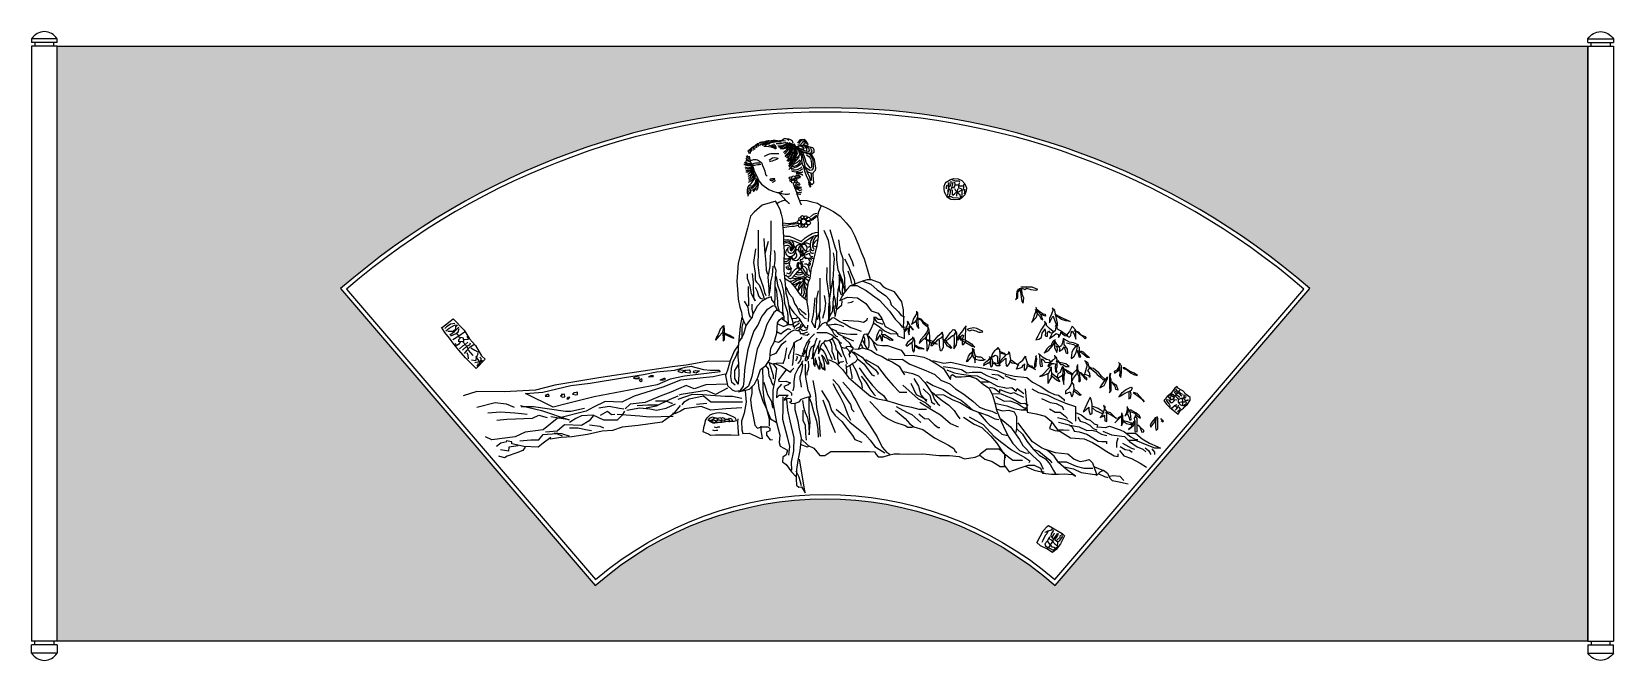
# Model space of a CAD drawing. Extents: x 421 to 2281, y 1882 to 2621.
import ezdxf

# ---------------------------------------------------------------- set-up
doc = ezdxf.new("R2010")
doc.units = 0
doc.header["$LTSCALE"] = 10
doc.header["$MEASUREMENT"] = 0
for name, color, linetype in [('3', 3, 'CONTINUOUS'), ('4', 4, 'CONTINUOUS'), ('7', 7, 'CONTINUOUS'), ('BH', 3, 'CONTINUOUS')]:
    doc.layers.add(name, color=color, linetype=linetype)

msp = doc.modelspace()

# ---------------------------------------------------------------- hatches: boundary and pattern name
at = {"layer": 'BH'}
h = msp.add_hatch(dxfattribs=at)
h.set_pattern_fill('ESCHER', color=256, scale=50, style=0)
h.set_pattern_definition([(59.99999999999999, (-210.0000000001455, -314.9999999998254), (-59.99999997655987, -1.353315237651032e-08), [55.00000000000001, -5]), (180, (-210.0000000001455, -314.9999999998254), (29.99999999999999, -51.9615242), [55.00000000000001, -5]), (300.0000000000001, (-210.0000000001455, -314.9999999998254), (59.99999997655987, -1.353315237651032e-08), [55.00000000000001, -5]), (59.99999999999999, (-205.0000000001455, -314.9999999998254), (-59.99999997655987, -1.353315237651032e-08), [10, -50]), (300.0000000000001, (-205.0000000001455, -314.9999999998254), (59.99999997655987, -1.353315237651032e-08), [10, -50]), (59.99999999999999, (-212.5000000001455, -310.6698729998254), (-59.99999997655987, -1.353315237651032e-08), [10, -50]), (180, (-212.5000000001455, -310.6698729998254), (29.99999999999999, -51.9615242), [10, -50]), (300.0000000000001, (-212.5000000001455, -319.3301269998254), (59.99999997655987, -1.353315237651032e-08), [10, -50]), (180, (-212.5000000001455, -319.3301269998254), (29.99999999999999, -51.9615242), [10, -50]), (59.99999999999999, (-230.0000000001455, -314.9999999998254), (-59.99999997655987, -1.353315237651032e-08), [10, -50]), (300.0000000000001, (-230.0000000001455, -314.9999999998254), (59.99999997655987, -1.353315237651032e-08), [10, -50]), (59.99999999999999, (-200.0000000001455, -332.3205080498254), (-59.99999997655987, -1.353315237651032e-08), [10, -50]), (180, (-200.0000000001455, -332.3205080498254), (29.99999999999999, -51.9615242), [10, -50]), (300.0000000000001, (-200.0000000001455, -297.6794919498254), (59.99999997655987, -1.353315237651032e-08), [10, -50]), (180, (-200.0000000001455, -297.6794919498254), (29.99999999999999, -51.9615242), [10, -50]), (0, (-200.0000000001455, -306.3397459498254), (-30, 51.9615242), [35, -25]), (0, (-200.0000000001455, -323.6602540498254), (-30, 51.9615242), [35, -25]), (120, (-207.5000000001455, -302.0096189498254), (-59.99999997655987, 1.353317458097081e-08), [34.99999999999999, -24.99999999999999]), (120, (-222.5000000001455, -310.6698729998254), (-59.99999997655987, 1.353317458097081e-08), [34.99999999999999, -24.99999999999999]), (240, (-222.5000000001455, -319.3301269998254), (29.99999997655985, -51.96152421353317), [35, -25]), (240, (-207.5000000001455, -327.9903810498254), (29.99999997655985, -51.96152421353317), [35, -25])])
h.paths.add_polyline_path([(2250.785033915906, 2604.084627953558), (2250.785033915906, 1904.084627953558), (450.7850339159058, 1904.084627953558), (450.7850339159058, 2604.084627953558)])
edge = h.paths.add_edge_path(flags=16)
edge.add_arc((1353.992238578665, 1661.711026250873), 409.8662078151122, 48.69815733620379, 131.3018426637964, ccw=False)
edge.add_line((1624.514522042849, 1969.620107731208), (1923.898642566484, 2318.882168490332))
edge.add_arc((1353.992238578664, 1661.711026250873), 869.8662078151121, 49.0677932279539, 130.932206772046)
edge.add_line((784.0858345908446, 2318.882168490333), (1083.469955114479, 1969.620107731208))

# ---------------------------------------------------------------- linework, layer by layer
at = {"layer": '3'}
for points in [[(1279.508411441128, 2487.80920237879), (1282.339830211944, 2491.578890620691), (1284.935296925682, 2492.7569184556), (1286.704932918179, 2492.99252388428), (1288.120642303587, 2492.99252388428)], [(1321.656892326528, 2490.160175472068), (1324.725522858608, 2494.477813179004), (1326.678287608248, 2494.338534677137), (1329.188984509846, 2494.756370874247), (1331.002265112601, 2493.224305279183), (1331.420716074727, 2491.831518877493)], [(1323.470172929284, 2489.60306077309), (1325.143972342207, 2492.80646977358), (1328.073118727404, 2493.085026777315), (1331.141749259486, 2492.80646977358), (1332.118130895043, 2491.274404178515)], [(1264.997393937013, 2477.324756999223), (1263.463708523067, 2480.858839812443), (1265.469296572641, 2482.979289362074)], [(1265.941199208268, 2477.913770916678), (1265.705248629717, 2482.272473076033), (1267.238932565137, 2484.157317196983)], [(1267.474884622214, 2480.269825894989), (1267.710836679291, 2484.746331114437), (1269.480472671788, 2486.042161317933)], [(1269.362496643249, 2481.447853729898), (1269.952375307415, 2486.277766746614), (1271.48606072136, 2487.337991521429)], [(1271.132132635746, 2482.743683933394), (1272.075939385526, 2487.80920237879), (1274.199501985112, 2489.45844107106)], [(1273.727599349485, 2484.628528054344), (1273.609623320946, 2487.220188461336), (1275.497235341982, 2490.165257357101)], [(1275.497235341982, 2485.92435825784), (1275.851163427596, 2489.811849559834), (1277.384848841542, 2491.10767976333), (1278.564606169874, 2491.225482131917)], [(1277.148896784466, 2486.748977603975), (1278.564606169874, 2490.165257357101), (1279.744363498205, 2491.696693680784), (1281.160072883612, 2491.578890620691)], [(1282.551867110277, 2474.827415382681), (1285.562514286535, 2476.409643587924), (1288.414707826779, 2477.438091541003), (1289.999258972178, 2477.833648765191), (1293.80218319966, 2477.991871793167), (1296.337465032298, 2477.991871793167), (1298.47660981785, 2477.991871793167), (1299.58579561963, 2477.912759933426)], [(1319.285678093288, 2486.260373270733), (1323.609657076167, 2486.817487278204), (1326.399320793006, 2486.260373270733), (1328.631050879362, 2484.867586177537), (1328.770535026246, 2482.917685076869), (1326.957252944964, 2482.778406575002), (1323.470172929284, 2483.892635972957), (1321.238442842928, 2486.121094077359)], [(1321.935859141769, 2488.488831375136), (1331.978648226685, 2486.260373270733), (1334.489345128281, 2484.171192976692), (1335.465728242365, 2480.828505474335), (1334.070895644682, 2479.71427607638), (1331.141749259486, 2479.157161377403), (1327.515186575447, 2479.992833771622), (1322.354308625369, 2482.917685076869), (1319.843610245245, 2485.703258571756)], [(1321.935859141769, 2488.488831375136), (1335.465728242365, 2485.842537073624), (1336.721076693163, 2484.171192976692), (1338.255391959204, 2480.828505474335), (1337.139526176763, 2478.182211172823), (1333.512963492724, 2478.042932670955), (1327.794151912162, 2478.460768176558), (1323.191207592567, 2480.828505474335), (1319.843610245245, 2484.31047147856)], [(1322.912240777326, 2487.931716676158), (1328.352085542646, 2487.653159672423), (1330.165366145402, 2485.981815575492), (1332.118130895043, 2483.474799775847), (1331.978648226685, 2480.967783976203), (1331.141749259486, 2480.410669277225), (1326.538803461364, 2482.221291876025), (1323.609657076167, 2483.753357471089), (1321.238442842928, 2485.424700876514)], [(1337.279008845121, 2476.650146269265), (1341.045055676042, 2470.939721469132), (1342.4398867952, 2460.493822073444), (1342.160921458483, 2457.9868062738), (1338.952808258045, 2454.504840269576), (1334.489345128281, 2455.61906966753), (1327.375702428563, 2464.811460471888), (1326.678287608248, 2470.104049074912), (1326.538803461364, 2474.700244477091), (1324.446556043366, 2477.625096473846), (1323.609657076167, 2478.600047369933)], [(1325.004488195324, 2488.349552873268), (1328.352085542646, 2491.97079737936), (1330.444332960644, 2491.831518877493), (1332.118130895043, 2491.41368337189), (1333.094514009125, 2490.299453973935)], [(1335.74469357908, 2476.650146269265), (1338.952808258045, 2472.053950175579), (1339.789707225244, 2465.507853672733), (1339.789707225244, 2460.633100575312), (1338.11590781232, 2458.126085467175), (1336.023660394322, 2457.708249270065), (1330.723299775886, 2461.468772969532), (1328.491568211004, 2471.775393171844), (1327.236219760205, 2476.232310072156), (1325.422937678924, 2478.460768176558), (1325.283455010565, 2479.017882875535)], [(1331.978648226685, 2476.093031570288), (1334.907794611881, 2474.421687473357), (1336.581594024806, 2471.914671673712), (1337.279008845121, 2468.711262673222), (1337.69745832872, 2465.647132174601), (1337.69745832872, 2461.886608475134), (1336.581594024806, 2460.772379768687), (1334.489345128281, 2463.418674070198), (1331.699681411443, 2467.4577547734), (1330.304850292286, 2471.775393171844), (1329.188984509846, 2475.118080674201), (1328.073118727404, 2478.042932670955)], [(1328.352085542646, 2487.931716676158), (1329.467951325088, 2490.299453973935), (1332.118130895043, 2490.578010977671), (1333.652446161082, 2489.045946074113), (1332.955029862242, 2487.096044973446), (1330.444332960644, 2487.096044973446), (1328.352085542646, 2488.488831375136)], [(1333.233996677483, 2486.538930274469), (1339.371257741645, 2484.728307675669), (1340.766088860802, 2482.360570377892), (1340.766088860802, 2479.157161377403), (1337.418492992005, 2476.789424771133), (1332.536580378642, 2477.625096473846), (1331.839165558326, 2477.903653477581)], [(1266.151759059084, 2469.447840729566), (1270.113136922581, 2470.792734047091), (1272.886102166292, 2470.871845906833), (1274.312198197152, 2470.238954486434), (1276.689026393776, 2468.973172337144), (1278.907397997334, 2467.153609935689), (1280.175038913653, 2463.751820020499), (1281.680363241045, 2460.191807077331), (1282.789549042824, 2457.264684863056), (1283.502597797517, 2454.970454760686), (1283.898736323129, 2453.071781190997), (1284.532556781289, 2452.201555574386), (1285.562514286535, 2451.568664153988)], [(1267.815537022489, 2465.175825197765), (1270.430047151661, 2466.52071851529), (1272.569191937212, 2466.995386907713), (1274.787565019297, 2466.995386907713), (1276.847481508315, 2466.995386907713), (1277.639757081015, 2466.758052711501)], [(1268.29090236611, 2463.98915421671), (1270.905412495281, 2464.147376553179), (1272.569191937212, 2464.38471074939), (1274.549881608224, 2464.938491001554), (1276.213661050156, 2465.017602169789), (1278.115122424634, 2465.254936366)], [(1288.018569301165, 2470.159843318199), (1289.682348743097, 2471.267402439514), (1291.979948643188, 2472.612296448546), (1294.515230475827, 2473.007853672733), (1296.575148443371, 2472.928741812992), (1298.238927885303, 2472.533185280311), (1298.79352004693, 2472.137628056124)], [(1298.79352004693, 2472.137628056124), (1297.288195719538, 2471.109180103044), (1294.7529138869, 2469.922509121988), (1293.009907626961, 2469.447840729566), (1291.583810117576, 2468.656726281191), (1289.444666810551, 2468.26116974851), (1288.335479530246, 2468.182057888769)], [(1314.628109629039, 2457.150369072825), (1318.977803136856, 2456.471726165479), (1324.686775126603, 2457.693283675305), (1327.405333568989, 2460.13639800345)], [(1319.793369930308, 2455.385897652026), (1326.046055087058, 2455.385897652026), (1327.67719015249, 2456.743183466719)], [(1328.220901840967, 2463.258155930448), (1329.444252031146, 2457.421826374065), (1332.162810473532, 2450.771125605469), (1335.561008896145, 2443.984695840499), (1337.328072253327, 2441.67730981722), (1338.687350735257, 2441.40585251598), (1340.454414092439, 2443.306052933152), (1339.910702403962, 2451.856954118921), (1339.910702403962, 2454.43579744344)], [(1332.162810473532, 2457.150369072825), (1334.609513810941, 2451.992682423788), (1336.78436056485, 2445.884896257671), (1338.007710755029, 2446.970724771124), (1337.871783941804, 2452.807054327507), (1337.599927358303, 2454.70725474468)], [(1288.925822451589, 2447.355058144995), (1289.323090571098, 2446.448348618416), (1290.373012613501, 2446.136667045778), (1291.508063749874, 2446.221671236772), (1292.274224117078, 2446.590021809067), (1292.955253911787, 2447.043376572356), (1293.891670988405, 2447.468396835817), (1294.686207227424, 2447.610070026468), (1294.884841287178, 2447.921751599107), (1293.239017065512, 2448.233432480238), (1292.274224117078, 2448.148428980751), (1291.110795630365, 2447.89341640777), (1290.656775767226, 2447.581735526639), (1289.805487784578, 2447.581735526639), (1289.351466442913, 2447.468396835817), (1288.954198323403, 2447.326723645166)], [(1291.479687878059, 2444.124905802312), (1292.983629783602, 2444.379917683786), (1293.749790150806, 2444.748268256081), (1294.317314979729, 2445.144954019713), (1295.026722124778, 2445.824986164647), (1295.253732056347, 2446.391679618759), (1295.253732056347, 2446.53335280941)], [(1317.210739779674, 2439.641381095181), (1321.832289870992, 2437.062537770663), (1323.87120833315, 2437.062537770663), (1326.046055087058, 2437.605451681636)], [(1317.482596363176, 2438.012637979249), (1323.055640061171, 2435.16233735349), (1324.278991729877, 2434.347965449771), (1326.725695067286, 2435.569522959597)], [(1318.57001974013, 2441.270124211114), (1321.832289870992, 2438.691280886595), (1323.87120833315, 2438.555551890222), (1325.366415106831, 2438.419823585355), (1325.910126795307, 2438.419823585355)], [(1319.113731428607, 2451.856954118921), (1322.647856664445, 2451.449768512815), (1323.327496644672, 2450.635396609095), (1323.87120833315, 2449.006653493163)], [(1319.385586533583, 2452.399868721401), (1322.647856664445, 2452.671326022641), (1323.327496644672, 2452.128411420161), (1324.550848313378, 2450.771125605469), (1325.366415106831, 2449.821025396882)], [(1319.385586533583, 2442.763138330673), (1322.104144975968, 2441.13439521474), (1323.87120833315, 2440.8629379135), (1324.143063438126, 2440.8629379135)], [(1319.657443117084, 2454.43579744344), (1322.104144975968, 2454.300069138573), (1324.143063438126, 2453.757154536093), (1326.453838483785, 2453.078511628747), (1327.269406755763, 2452.128411420161)], [(1320.337081618786, 2444.391881446605), (1322.647856664445, 2443.306052933152), (1323.87120833315, 2441.813038122087), (1324.278991729877, 2440.8629379135)], [(1334.33765722744, 2444.527610442979), (1334.745442102692, 2441.270124211114), (1336.240648876373, 2438.284094588982), (1337.056215669826, 2439.098466492701), (1336.512503981348, 2441.541580820847), (1335.425080604394, 2443.984695840499)], [(1496.228960000873, 2443.945065971051), (1501.353533649281, 2447.143227423975), (1505.303725299338, 2448.635702768672), (1510.214773971215, 2447.889465598873), (1514.592015574332, 2446.183779490647), (1518.221920834108, 2442.239379862826), (1519.930112050243, 2437.548742060106), (1519.823350636491, 2434.03076496444), (1518.008395857579, 2429.34012716172), (1514.805538401836, 2425.71554418174), (1511.709442359847, 2423.9032531943), (1505.944298079901, 2423.263620903715), (1501.567056476785, 2423.9032531943), (1497.403341999224, 2426.674993120167), (1495.80191219684, 2429.446733046033), (1494.093720980704, 2432.2184729719), (1493.8801981532, 2436.695899005993), (1493.8801981532, 2439.467639936959), (1494.947816588772, 2442.452590626354), (1496.228960000873, 2444.158276734579)], [(1496.869532781438, 2440.427087870286), (1496.122198587122, 2438.081769471476), (1496.335721414626, 2436.162872599722)], [(1499.325056042863, 2436.909109769521), (1499.645342433145, 2435.416634424823), (1498.043912630762, 2431.792051444844), (1497.723628389504, 2429.020311518977), (1497.189817022693, 2427.954257701336)], [(1501.887342867067, 2445.117724667907), (1501.780581453314, 2442.665801389882), (1501.033247258999, 2439.467639936959), (1499.111533215359, 2438.401586119318), (1499.004771801607, 2438.934612525589), (1499.111533215359, 2442.34598474204), (1499.325056042863, 2443.625249323209), (1498.898008238829, 2437.015715653835), (1497.723628389504, 2433.284526789541)], [(1503.915820473484, 2444.69130314085), (1503.595534083202, 2441.706352451456), (1502.3143906711, 2436.909109769521), (1501.246772235529, 2434.777002134239), (1500.606199454965, 2430.192971220932), (1499.965628823426, 2428.913705634663), (1499.752103846898, 2427.314625410751)], [(1506.157820907406, 2443.945065971051), (1506.478107297688, 2441.386536808713), (1505.944298079901, 2439.467639936959), (1504.769916081552, 2437.548742060106), (1502.741438475135, 2437.335531296577), (1502.100867843596, 2437.548742060106)], [(1502.848199888886, 2447.249833308289), (1506.58486871144, 2445.544147200063), (1511.282394555813, 2445.757357963591), (1512.350012991385, 2444.69130314085)], [(1505.944298079901, 2436.695899005993), (1507.011916515474, 2434.350580607183), (1509.040394121891, 2432.538289619742), (1510.855346751779, 2432.644894498957), (1514.058204207521, 2434.777002134239)], [(1507.118677929227, 2441.173326045185), (1510.108012557464, 2440.853509397343), (1512.350012991385, 2440.00066634323), (1516.40696820422, 2440.00066634323), (1517.36782522604, 2441.279930924399), (1516.620491031724, 2441.066720160871), (1516.40696820422, 2437.65534794442), (1516.300204641443, 2436.056266715408), (1515.766395423657, 2434.457186491496)], [(1511.922965187351, 2443.198827796153), (1511.282394555813, 2441.706352451456), (1510.535060361498, 2439.147823289117), (1510.535060361498, 2437.548742060106), (1512.350012991385, 2437.015715653835), (1514.058204207521, 2436.162872599722)], [(1319.113731428607, 2434.212237144904), (1321.288578182515, 2431.904851121626), (1322.783784956196, 2432.040579426492), (1325.638271690333, 2432.312036727732), (1326.181983378809, 2432.854951330211)], [(1321.696361579242, 2430.276108005693), (1323.735280041399, 2429.868922399587), (1324.958631710105, 2430.004650704453), (1325.502343398582, 2430.819022608173)], [(1496.869532781438, 2427.421230289966), (1501.567056476785, 2427.421230289966), (1504.129343300989, 2426.035360829582), (1510.001251143712, 2425.71554418174), (1512.136490163881, 2424.862701127627)], [(1503.382011255698, 2435.096818782081), (1503.275247692921, 2431.792051444844), (1503.275247692921, 2429.659943809562), (1504.236106863766, 2428.807100755449), (1506.264582321158, 2430.725997627203), (1507.652487147012, 2432.005262208372), (1510.321537533992, 2431.045814275045), (1512.136490163881, 2429.553337925248), (1512.670299381666, 2426.99480876291), (1513.204108599452, 2425.822150066054)], [(1509.894489729959, 2436.162872599722), (1509.147155535643, 2433.817554200912), (1508.293059927576, 2429.126916398191), (1508.293059927576, 2427.52783617428)], [(1514.058204207521, 2436.482688242465), (1514.698776988084, 2432.858105262485), (1514.698776988084, 2429.446733046033), (1514.378490597802, 2426.674993120167)], [(1517.794873030073, 2436.056266715408), (1517.581348053544, 2431.68544656563), (1517.047538835758, 2430.192971220932)], [(1336.742380774915, 2399.826665097572), (1340.378085185476, 2402.493878177713), (1342.08464134288, 2404.272020692145), (1343.420205745609, 2404.938823616427), (1344.310582999778, 2404.864734172115)], [(1303.650046368137, 2393.529078235763), (1310.624663264044, 2394.12179240724), (1314.70555630169, 2395.010863664456), (1317.673478510887, 2395.233131305883), (1320.71559907102, 2395.381309502999), (1322.051164952274, 2395.751756033049)], [(1359.242210906784, 2388.4348418712), (1365.248357325833, 2368.04388728421), (1367.25040684859, 2362.44637039789), (1367.25040684859, 2352.850626589804), (1368.852045607106, 2341.255769823431), (1374.057372646898, 2329.261090063324), (1375.659011405415, 2320.864814231249), (1377.260650163932, 2315.267297344929), (1376.860241548913, 2331.660026015345), (1375.258602790396, 2340.855946829697), (1375.258602790396, 2354.050094565815), (1372.05532312414, 2362.846192386432), (1370.053275750605, 2376.440163116285)], [(1272.06712970537, 2365.528365191607), (1269.785148343849, 2349.577917802206), (1271.741133596136, 2337.208183974165), (1271.741133596136, 2328.744680929009), (1273.045122331512, 2326.466046305659), (1276.305096319175, 2323.210852981398), (1278.587077680696, 2317.677024028595), (1280.543060783761, 2311.817676849078), (1282.173047777592, 2306.93488636009)], [(1281.954873778793, 2377.951207262304), (1282.706553461933, 2364.816102788964), (1284.209912828214, 2349.053977006051), (1284.585752669785, 2340.422336153034), (1286.089112036066, 2335.918871841204)], [(1286.840791719206, 2374.198319874774), (1283.082393303504, 2359.937349323477)], [(1294.713489566614, 2299.699752176311), (1294.968507918146, 2310.394773308259), (1294.968507918146, 2317.524787731257), (1295.223524120652, 2324.400158171766), (1295.478542472184, 2331.020885634886), (1296.239641171725, 2340.298485221216), (1294.454519158079, 2345.900638764579), (1294.964553712117, 2352.01207926782), (1294.964553712117, 2357.104946856405), (1294.964553712117, 2360.160667610575), (1294.454519158079, 2363.725674319525)], [(1292.324875376317, 2345.283220680094), (1291.672881008629, 2334.866602243495), (1289.716895756343, 2327.054138667344), (1289.064901388654, 2319.892713555007), (1287.760912653278, 2310.127133582223)], [(1356.038931240529, 2343.654705775452), (1355.638522625511, 2329.660913057058), (1358.040980763285, 2311.269071428354), (1359.242210906784, 2297.275278709959), (1358.841800142544, 2288.079357895608), (1358.040980763285, 2282.082018015554), (1358.040980763285, 2296.875455716226), (1359.242210906784, 2307.670667500322), (1360.843849665301, 2317.66623329695), (1363.646718567316, 2334.058961967366), (1364.047127182334, 2344.054527763995), (1364.847946561593, 2354.050094565815), (1363.646718567316, 2360.847079428145)], [(1376.459830784673, 2354.050094565815), (1381.264749209445, 2344.854173751463), (1384.468026726478, 2336.857720913122), (1388.071715007753, 2328.861268074781), (1388.872536536233, 2322.863928194728)], [(1381.264749209445, 2360.047434445868), (1385.669256869977, 2350.851513631517), (1387.270895628494, 2345.253995740006)], [(1268.155161350017, 2336.55714450516), (1269.13315397616, 2326.466046305659), (1269.13315397616, 2318.979101961415), (1269.459152234615, 2314.096311472427), (1269.785148343849, 2308.888002756723), (1271.741133596136, 2304.656251736741), (1267.177168723873, 2312.794234544799), (1265.547183879265, 2322.234294280485), (1262.613206000834, 2330.697797325642), (1262.613206000834, 2336.231625273253)], [(1296.241618274739, 2333.054514620857), (1297.771721936853, 2322.868780448788), (1300.57691090955, 2315.73876602579), (1302.617051274728, 2309.372681540059), (1303.89213658531, 2301.733381162282), (1303.637120382803, 2292.820863887359), (1304.657189490879, 2288.746569213432)], [(1300.068853458527, 2330.511598675008), (1302.108991674679, 2326.691948988669), (1304.9141827964, 2315.487640896843), (1306.189270256008, 2301.991541988114), (1309.504493782743, 2291.041877878778), (1310.014528336781, 2285.439723330315), (1310.269546688312, 2277.800422952538), (1312.054668701959, 2276.272563078002)], [(1315.691756202549, 2324.930600079319), (1320.143342566234, 2328.264394359426), (1325.290488023143, 2330.070198924356), (1325.846936587256, 2331.042554919259), (1321.812688258573, 2330.625830634246), (1319.58689400212, 2329.653474639342), (1316.665540652441, 2328.264394359426), (1313.883299981097, 2327.153128929262), (1312.631292323759, 2327.153128929262)], [(1318.613109552228, 2320.485542379432), (1321.25623969446, 2323.958244084416), (1323.760257158358, 2326.041864504291), (1325.707823908921, 2326.597497219372), (1324.038480365804, 2326.875313074317), (1320.560678452012, 2325.069508509387), (1318.195773666447, 2323.680428229471), (1316.109092088328, 2323.402611369334)], [(1327.794505487041, 2329.931290494287), (1327.516282279595, 2327.847670074412), (1324.316703573249, 2324.097151509292), (1322.369134673464, 2320.624450809501), (1321.395350223572, 2316.040484679545)], [(1322.090911466018, 2316.179392104422), (1325.15137749403, 2321.18008251939), (1328.072730843708, 2324.374968369429), (1329.742074386827, 2328.542210214371), (1329.742074386827, 2330.764739064314), (1329.742074386827, 2330.764739064314), (1329.742074386827, 2326.597497219372), (1331.967866494057, 2323.819335654347), (1333.776324864731, 2322.569162799307)], [(1328.768289936934, 2325.486232794401), (1328.907402615268, 2318.818645239379), (1329.185625822714, 2313.540138969465), (1327.516282279595, 2309.511805554592)], [(1328.907402615268, 2325.347324364332), (1331.550530608278, 2316.596116389435), (1331.133194722498, 2311.178701689454), (1330.29852295094, 2308.817264409442), (1330.020299743494, 2307.844908414538)], [(1330.29852295094, 2331.181463349327), (1333.219876300617, 2329.375658784397), (1334.61099663629, 2327.430945789399)], [(1347.630326683704, 2331.260203021611), (1347.630326683704, 2307.670667500322), (1347.630326683704, 2292.477406805916), (1344.427047017448, 2282.082018015554)], [(1369.652864986366, 2335.658252937111), (1374.457783411138, 2324.063396170738), (1374.057372646898, 2314.867475356386), (1375.258602790396, 2310.86924843462), (1372.856142503399, 2312.068716410631), (1370.854095129865, 2317.66623329695), (1370.854095129865, 2327.661800098771), (1370.854095129865, 2332.459670997622), (1370.854095129865, 2325.262864146749), (1368.852045607106, 2317.66623329695), (1368.051226227849, 2306.071376530577), (1368.051226227849, 2300.074036650523), (1366.84999608435, 2295.27616474648), (1366.049176705092, 2304.871908554566), (1364.047127182334, 2312.068716410631), (1363.646718567316, 2328.061622087313)], [(1380.463929830187, 2339.656478853686), (1383.266798732203, 2332.059849009079), (1384.86843749072, 2324.863041153015)], [(1263.265200368523, 2321.583255816671), (1263.265200368523, 2313.119753776706), (1263.591198626978, 2304.330731499642), (1263.591198626978, 2298.796903552031)], [(1271.415135337681, 2320.60669812095), (1274.023114957656, 2315.723908637154), (1275.653101951487, 2310.515598916259), (1277.609085054552, 2307.585924823904), (1280.543060783761, 2306.93488636009)], [(1294.968507918146, 2320.835151462817), (1296.753627782767, 2316.251570834111), (1297.008646134298, 2310.904060268137), (1297.773699039867, 2304.283332805017), (1297.773699039867, 2299.445109198922), (1298.793768147944, 2295.880101484873), (1299.303802701982, 2294.097598632948), (1299.303802701982, 2292.569737753313)], [(1326.820721037148, 2322.708071229375), (1326.125161943924, 2318.12410509942), (1326.264272473035, 2313.540138969465), (1324.316703573249, 2310.900885834508)], [(1345.628277160947, 2316.466765320939), (1343.62622763819, 2307.270844506588), (1343.22581687395, 2294.876342757938), (1343.62622763819, 2286.080243932129), (1342.024588879674, 2277.284146111511), (1342.024588879674, 2272.886097201203), (1338.420900598399, 2279.683082063533), (1340.022539356916, 2288.47917988415), (1342.024588879674, 2308.070489488864)], [(1352.835653723495, 2310.86924843462), (1354.437292482012, 2301.673327620269), (1353.236062338513, 2292.477406805916), (1350.833604200738, 2283.681307980107)], [(1363.646718567316, 2310.069603452343), (1362.845899188058, 2302.472972602545), (1362.445488423818, 2292.477406805916), (1359.242210906784, 2286.879889919597), (1357.240161384027, 2280.882550039543)], [(1258.701237645482, 2304.005212267735), (1262.939204259289, 2297.169306387305), (1263.591198626978, 2290.658920743973), (1264.895187362354, 2287.078208187805), (1266.199178246952, 2285.125091791171)], [(1267.829165240783, 2300.750018943474), (1267.829165240783, 2294.565152532049), (1268.807155717705, 2289.031323579247)], [(1311.54463414792, 2298.935822239043), (1314.09480691811, 2294.861528570216), (1316.899995890807, 2290.27794794151), (1318.685117904452, 2289.004731044364), (1323.020412688289, 2284.166507438268), (1326.335638364048, 2278.309709912416), (1329.650861890784, 2273.980772261099), (1331.435983904429, 2272.707555363953), (1333.731140472113, 2273.471485301221), (1333.731140472113, 2276.017919095513)], [(1323.530447242327, 2295.370814524994), (1326.590654566556, 2292.315094775924), (1329.395845688276, 2290.532590918899), (1331.691002255961, 2288.495444084485)], [(1346.429096540206, 2272.886097201203), (1348.030735298723, 2278.883437081256), (1347.229915919464, 2288.47917988415), (1348.431146062962, 2294.476519764204)], [(1380.463929830187, 2302.073150614002), (1384.86843749072, 2302.872795596279), (1387.270895628494, 2304.07226357229)], [(903.8751471768674, 2273.565974984203), (916.5655846812597, 2283.420432855887), (929.2262235755743, 2269.921675269325), (935.6084753365167, 2259.647344748215), (942.8219249420863, 2252.164550399306), (949.941346202123, 2239.78580741064), (954.1120870208206, 2235.82471083771), (943.6777135212305, 2225.091456012692), (931.116019832135, 2237.513235104625), (923.2148734477823, 2246.561951392645), (917.1294571847966, 2253.605347711), (912.122601779487, 2260.747833964983), (906.6259385185231, 2267.302286324121), (902.7965877476499, 2273.466884533839)], [(906.7485383609628, 2271.862771319172), (909.5468584694481, 2274.800626393321), (913.5035809121173, 2277.653423545898), (918.6204374819963, 2278.315007449618)], [(907.961007117854, 2269.101916817191), (911.882839807402, 2272.334474805184), (917.8964240168962, 2275.759208848818), (921.30184722783, 2276.263558299144)], [(910.0876498193793, 2268.91433152268), (916.6054024630503, 2268.938686732546), (919.4386123835075, 2271.496780330713), (919.7125280636619, 2274.777160281229), (921.5094512143178, 2276.091148362277)], [(912.5806351052297, 2264.739255534607), (917.9888522318242, 2268.491338971136), (921.16749198862, 2271.464134492229), (923.0673498663982, 2273.744995142656)], [(913.6709910369536, 2263.307564722977), (920.1346730313935, 2266.007717416894), (922.2595811418278, 2267.926287838576), (923.4145128653699, 2272.053541864126)], [(1234.308101295962, 2275.549998012925), (1230.307895386716, 2271.355942711707), (1228.707813023017, 2266.962169103388), (1227.707762082961, 2263.966414598875), (1226.107679719264, 2261.969245599266), (1224.907619021002, 2258.574057495851), (1225.507650444645, 2258.374340193851), (1229.30784444666, 2262.967830099071), (1232.708018932264, 2266.962169103388), (1233.508060114114, 2267.761037306291), (1234.308101295962, 2272.554244513512), (1234.708120812375, 2275.350281716024)], [(1233.908079630525, 2267.960753603193), (1233.708069872319, 2265.16471640068), (1233.908079630525, 2260.57122649546), (1233.908079630525, 2257.176038392045), (1235.70817175243, 2258.773773792753), (1235.70817175243, 2262.368679198168), (1235.508161994224, 2269.957923607901), (1235.108142477812, 2275.350281716024)], [(1255.751677909127, 2285.183541671349), (1253.79569265684, 2274.76692323475), (1253.143698289152, 2265.977901962878), (1252.491703921463, 2258.81647685054), (1252.491703921463, 2255.561283526279)], [(1258.033659270647, 2281.277309883273), (1256.07767401836, 2273.464846307122), (1256.07767401836, 2265.001344267157), (1256.07767401836, 2260.118553778168)], [(1297.176103082843, 2268.280405865561), (1301.981019358393, 2265.881469913539), (1304.383479645391, 2267.880582871826), (1309.588806685182, 2271.478986799858), (1311.190445443699, 2271.478986799858), (1313.192494966456, 2270.679341817582)], [(1303.182249501892, 2283.473666559966), (1308.787987305924, 2279.4754396382), (1309.188395920942, 2276.276858703901)], [(1314.09480691811, 2284.166507438268), (1319.450170810022, 2283.911863455779), (1321.235290674643, 2285.185080352926)], [(1315.879926782732, 2278.055065929927), (1319.195152458491, 2279.837569786951), (1322.255359782719, 2280.092212764341), (1324.040481796365, 2281.620073643976)], [(1317.665048796377, 2274.235416243588), (1320.725256120605, 2276.272563078002), (1322.51037813425, 2277.800422952538), (1323.785463444833, 2278.564352889805)], [(1319.96020536406, 2271.943625426686), (1325.060550904441, 2274.490059220978), (1325.825603810011, 2276.527206055392), (1325.825603810011, 2277.03649301527)], [(1323.020412688289, 2269.651835614882), (1325.060550904441, 2272.198269409174), (1327.100689120593, 2274.744702198367), (1328.120758228669, 2276.017919095513)], [(1324.550516350403, 2271.943625426686), (1327.610723674631, 2269.651835614882), (1329.905880242315, 2270.161122574761), (1331.946018458467, 2270.41576555215), (1333.476122120582, 2271.943625426686)], [(1355.635932813261, 2275.877035710168), (1364.444950283548, 2277.076503686178), (1367.247817036342, 2277.076503686178), (1372.052735461114, 2275.877035710168), (1375.656423742388, 2274.277745745614)], [(1374.85560436313, 2281.874375590221), (1393.674865148757, 2280.67490761421), (1398.880192188548, 2279.4754396382), (1403.28469984908, 2282.274198583955), (1403.685110613321, 2284.273311542242)], [(1413.169785704677, 2285.867215288397), (1416.065626999609, 2282.975619250782), (1417.87552942071, 2282.975619250782), (1420.409391091031, 2282.975619250782)], [(916.1639749531969, 2259.132488609073), (923.0585765756869, 2263.404096853571), (929.7281293351289, 2268.037995452644)], [(925.0002639405602, 2256.880573929642), (923.2050740113873, 2253.460430006572), (920.4922423250073, 2251.679328434247), (919.1070592758997, 2254.232832678246)], [(919.9096241683455, 2266.370007771469), (922.1583810646462, 2264.853258912438), (923.3185165614632, 2262.66204578941), (923.6482347427254, 2261.160472288022)], [(922.4933030191823, 2257.033218262472), (928.8383400010289, 2256.850223088525), (928.6796014620413, 2260.665303204654), (925.3596681016688, 2261.317706741416), (922.9242212776253, 2258.604673687222), (923.116114978643, 2256.51598845187)], [(933.9045965323176, 2255.975292529176), (930.1554794457425, 2252.950085565561), (927.6328068692874, 2251.186454474077), (924.0738489514897, 2248.178717350736)], [(927.4810066946657, 2246.576911725435), (932.7671096853346, 2251.658158085918), (936.1027520204198, 2252.922029081245), (936.6714961287144, 2255.080596365789)], [(927.5246697384982, 2256.538049179105), (931.5738190264883, 2252.122976328169), (934.2918531165351, 2247.585610626087)], [(929.5797983426901, 2259.216141271617), (934.3512264458377, 2259.463023378241), (933.1213114427774, 2262.4137581721)], [(929.7663866244211, 2242.5742455484), (932.8403570630026, 2246.686324216306), (936.5371408306528, 2250.28117319944), (940.8916250001266, 2252.979030770161)], [(1235.70817175243, 2266.762452806487), (1239.308355996239, 2264.965000103779), (1241.908489299994, 2264.166131900876), (1245.308663785597, 2261.769528297265), (1246.70873639109, 2260.371510198559), (1241.708479541788, 2262.368679198168), (1237.908285539772, 2263.966414598875), (1234.708120812375, 2265.16471640068)], [(1289.968726520297, 2240.692643422505), (1296.375281554364, 2243.091579374527), (1299.978969835637, 2248.289273267112), (1302.781838737653, 2253.486968164889), (1307.186346398185, 2257.08537108773), (1307.987167926665, 2257.08537108773)], [(1341.194707723468, 2265.684863486597), (1338.067540597428, 2262.770453228433), (1334.731894660014, 2258.607011007676), (1332.021683007498, 2254.859913109513), (1330.770816586926, 2251.737330690051), (1329.728426828506, 2249.447437920971), (1328.894515881458, 2247.365716307996), (1328.060604934411, 2244.034962732429), (1327.01821517599, 2241.745068958156), (1327.435170649514, 2240.912380312967), (1329.728426828506, 2242.577757603347), (1330.353861113403, 2243.826790571131), (1331.604727533974, 2246.324855501509), (1333.064072765918, 2249.447437920971), (1334.106460375117, 2252.570019335241), (1334.940373471388, 2255.692601754703), (1336.39971655411, 2257.149805878593)], [(1327.607248091551, 2265.081824931262), (1332.812575131342, 2264.282178943794), (1335.215033269117, 2266.281292907273)], [(1341.194707723468, 2253.194535819133), (1338.901451544475, 2250.904642044861), (1337.650585123904, 2249.863782243566), (1335.565805607062, 2245.075822533724), (1335.148850133538, 2242.785929764644), (1334.731894660014, 2239.455175183885), (1333.897983712967, 2237.373454576102), (1332.855593954546, 2235.499905124425), (1331.604727533974, 2234.042699995342), (1330.770816586926, 2233.834527834045), (1330.770816586926, 2236.332593769615), (1331.396248722601, 2238.622487543887), (1331.813204196125, 2240.704208151669), (1332.021683007498, 2243.618618409834), (1332.23015966965, 2246.533027662806), (1332.647117292395, 2248.614749275781), (1333.064072765918, 2249.863782243566)], [(1344.113398187357, 2260.68873262065), (1342.237097481889, 2255.900773916), (1341.194707723468, 2252.570019335241), (1339.943841302896, 2248.406577114484), (1339.318407018, 2243.202274087239), (1338.901451544475, 2241.953241119454), (1338.901451544475, 2237.789798898697), (1337.859061786055, 2236.748938092209), (1339.735362491524, 2238.206143221292), (1341.194707723468, 2240.496035990372), (1342.028618670515, 2243.618618409834), (1343.279485091088, 2246.741199824104), (1344.947309134405, 2250.071954404863), (1345.989696743604, 2251.945502851348)], [(1348.074476260445, 2257.982494523783), (1346.823609839873, 2256.108946077298), (1346.198175554977, 2252.570019335241), (1345.781220081452, 2249.447437920971), (1346.198175554977, 2246.741199824104), (1346.198175554977, 2244.243134893726), (1345.989696743604, 2242.369585442049), (1346.823609839873, 2244.659479216321), (1347.865997449072, 2247.157544146699), (1348.074476260445, 2249.863782243566), (1350.367732439438, 2254.235396625621), (1352.035554333534, 2255.276257432108), (1354.537289323899, 2258.19066668508)], [(1352.035554333534, 2255.484429593405), (1353.703378376851, 2252.361847173944), (1355.996634555843, 2248.614749275781), (1357.664456449939, 2244.451307055023), (1360.374668102456, 2239.87151950648), (1361.208579049503, 2236.957110253507), (1362.042492145773, 2235.708077285722)], [(1354.328810512526, 2257.566150201188), (1356.413590029367, 2257.566150201188), (1358.70684620836, 2258.19066668508), (1361.208579049503, 2259.439699652865), (1363.084879754972, 2260.896904781947), (1365.795091407488, 2261.313249104543)], [(1359.123801681883, 2257.982494523783), (1360.791623575979, 2254.651740948215), (1361.625534523027, 2249.863782243566), (1361.625534523027, 2245.492166856319), (1363.293358566344, 2241.745068958156), (1364.335748324766, 2238.414315382589), (1365.378135933964, 2235.499905124425), (1365.378135933964, 2235.08356080183)], [(1361.625534523027, 2259.647871814163), (1363.710314039869, 2257.149805878593), (1364.752703798289, 2254.235396625621), (1366.212046881013, 2251.737330690051), (1366.629004503758, 2248.198404953186), (1367.87987092433, 2245.700339017617), (1370.381603765473, 2242.994101925941), (1371.632472335267, 2241.120552474265), (1372.466383282314, 2239.87151950648), (1373.508773040735, 2239.247003022587)], [(1369.249866559098, 2267.480760883284), (1378.459292644403, 2265.881469913539), (1383.664619684195, 2265.481646919805), (1391.672815626001, 2265.481646919805)], [(1383.486938571611, 2238.002121040345), (1382.039017924145, 2241.616615836089), (1385.296838843687, 2245.592560513448), (1387.106741264788, 2248.484155545965), (1383.486938571611, 2251.014301701966), (1379.143174480188, 2250.291402943837), (1377.333274208112, 2248.484155545965), (1373.713471514935, 2249.568504185708)], [(1374.799412537791, 2261.857786089201), (1382.039017924145, 2254.990246379326), (1384.210897820832, 2252.098650341709), (1386.382779866542, 2249.568504185708)], [(1396.156713261646, 2253.698213013408), (1397.966613533723, 2249.722269341148)], [(1397.966613533723, 2258.397056448896), (1400.500475204045, 2252.25241549715), (1403.758298272612, 2247.192123185147)], [(1398.690574931969, 2263.457348760899), (1400.138495579434, 2260.565752723283), (1400.138495579434, 2257.312707809152), (1400.138495579434, 2253.336764136893)], [(1403.034339023391, 2265.264596158771), (1404.844239295467, 2259.842853965154), (1405.206218920078, 2255.50546041128), (1405.206218920078, 2251.52951673902), (1404.482259670857, 2248.27647182489)], [(932.3588387071186, 2243.578354969053), (933.6061972759817, 2240.43773899109), (934.1627002809901, 2236.467719544764)], [(934.2063619552155, 2246.428856872603), (936.8022819093385, 2243.220654094476), (939.5534711614155, 2240.40968327317)], [(937.3850017120112, 2249.401652393697), (942.0726745556876, 2246.38562579704), (945.5147221108355, 2244.404058695758), (947.0185514832929, 2244.733703086019)], [(938.1054456596739, 2235.298085556834), (942.9815430221852, 2234.40568515721), (944.792443295677, 2239.742103738199), (945.724060747264, 2242.125492402132), (945.2739615927103, 2242.850073626018)], [(942.0499255705981, 2232.022296493278), (949.0160413492731, 2233.428226710186), (949.3074005952303, 2236.518725476598), (947.819281508243, 2238.105356384822)], [(942.5454209904683, 2239.152696881039), (946.4916355513351, 2233.770751460723), (947.358675841494, 2230.595195161646), (945.2843678285017, 2230.213138562467)], [(944.1451463904277, 2228.002159835402), (949.8464572952207, 2232.738586962716), (951.0205685452665, 2234.5698042138)], [(1247.927741198423, 2205.431307739918), (1244.015772843072, 2208.360981832273), (1243.037780216929, 2215.52240694461), (1243.689774584617, 2224.962466680297), (1245.645759836903, 2233.100450493546), (1249.2317299338, 2239.285316904971), (1251.187713036866, 2245.14466508968)], [(1286.76544685404, 2232.29636759043), (1291.970773893831, 2230.297254632143), (1298.37733107712, 2231.496721602962), (1305.18429902465, 2231.096899614419)], [(1308.387576541683, 2249.088918249389), (1307.186346398185, 2242.291933387059), (1305.985118403908, 2235.894771518462), (1303.983068881152, 2230.297254632143)], [(1316.266196837093, 2198.544128750823), (1317.618520255764, 2203.945490540761), (1317.618520255764, 2209.616920570961), (1318.70037813109, 2217.989031998679), (1322.216419449435, 2225.010802225089), (1325.732460767783, 2229.601959294242), (1328.166642061778, 2234.193117368494)], [(1318.93486469762, 2242.044838501548), (1321.740055819343, 2241.53555154167), (1324.035210238001, 2240.262334644524), (1325.820332251647, 2239.753047684646), (1327.605454265294, 2239.753047684646), (1328.625523373369, 2239.753047684646), (1329.135557927407, 2238.989117747378)], [(1320.464968359735, 2239.498404707256), (1320.975002913773, 2237.970544832721), (1320.209950008203, 2235.424111038429), (1318.93486469762, 2233.896251163893)], [(1325.310297697609, 2238.734474769989), (1325.310297697609, 2236.442683953086), (1324.54524479204, 2234.405537118672), (1323.525175683963, 2232.623034266747), (1322.250090373381, 2231.349817369601), (1321.230021265305, 2230.840530409723)], [(1326.273389705445, 2233.112845412546), (1327.084784186452, 2228.791755578556), (1326.273389705445, 2221.229848871622), (1324.109671805769, 2215.288350601161), (1324.109671805769, 2212.31760096338), (1325.19153183012, 2206.376103698018), (1325.732460767783, 2202.865217579714)], [(1329.10299254361, 2247.157544146699), (1329.728426828506, 2245.700339017617), (1329.519948017133, 2243.618618409834), (1329.10299254361, 2241.953241119454), (1328.060604934411, 2241.745068958156)], [(1331.813204196125, 2239.87151950648), (1332.855593954546, 2239.247003022587), (1332.855593954546, 2237.997971059994), (1332.855593954546, 2236.124421608317), (1332.647117292395, 2235.08356080183)], [(1333.846401279802, 2233.382912647708), (1334.387330217465, 2228.251619098032), (1334.116866823147, 2223.930529264042), (1332.494077861132, 2219.879508675413), (1332.494077861132, 2217.178827277894)], [(1339.526885829372, 2243.202274087239), (1340.152317965048, 2242.161413280752), (1340.152317965048, 2240.079691667777), (1339.526885829372, 2238.206143221292)], [(1339.738529298897, 2237.764958754418), (1340.34949496182, 2233.494460606535), (1340.34949496182, 2230.596622900682), (1341.724172538702, 2227.851302016621), (1341.87691449169, 2227.241230709052), (1342.487880154612, 2232.121800164504), (1342.640622107599, 2235.324674529241), (1342.487880154612, 2237.459923100633)], [(1349.666743348899, 2240.052726157801), (1350.888678972796, 2238.069994408203), (1352.263354400652, 2232.884389298966), (1353.027064165587, 2227.08871288216), (1353.63802982851, 2223.73332169563), (1353.790771781497, 2222.818214734277), (1351.499646784743, 2224.038357349415), (1350.124969207861, 2226.326123747699), (1350.124969207861, 2229.071444631759), (1348.597551827016, 2232.121800164504), (1347.222876399158, 2235.477192356134), (1346.306424681236, 2238.527547888879), (1347.68110225812, 2233.341942779643), (1347.528360305132, 2230.139069420005), (1347.68110225812, 2226.783677228375), (1347.68110225812, 2224.495910830091), (1347.222876399158, 2223.885839522522), (1346.306424681236, 2224.648428656983), (1345.8482009713, 2226.936195055267), (1345.237233159352, 2228.308855497298), (1344.168039488443, 2230.291587246897), (1343.709815778509, 2233.341942779643), (1343.09884796656, 2235.324674529241)], [(1346.198175554977, 2248.198404953186), (1347.240565313397, 2247.782060630591), (1347.240565313397, 2246.533027662806), (1347.240565313397, 2245.075822533724)], [(1348.139325968054, 2249.203793761137), (1351.041420925782, 2246.610991709068), (1353.332548071562, 2243.560635171224), (1354.554481546432, 2240.662797465371), (1355.470931115328, 2237.764958754418), (1356.845608692211, 2234.714603221672), (1357.762058261108, 2231.969282337612), (1357.914800214096, 2230.139069420005), (1357.151092598186, 2230.139069420005), (1355.776415021303, 2231.664246683828), (1354.248997640459, 2234.714603221672), (1352.568838306627, 2237.764958754418), (1350.735937019808, 2239.900208330909), (1349.666743348899, 2240.510279638478)], [(1357.303832402148, 2232.579353645181), (1356.845608692211, 2231.81676451072), (1357.151092598186, 2230.749140727574), (1357.609316308121, 2230.291587246897)], [(1368.296826397854, 2245.075822533724), (1368.505303060005, 2237.165282414804), (1369.130737344901, 2234.25087215664), (1369.339216156274, 2230.920118581073), (1369.756171629798, 2230.087429935882), (1371.840948997417, 2232.793668032749), (1373.925728514258, 2232.793668032749), (1376.010505881878, 2233.626355672748)], [(1378.781194855578, 2249.207054304094), (1381.67703615051, 2245.954009389963), (1383.124958947, 2242.700964475833)], [(1379.143174480188, 2226.435738900081), (1383.124958947, 2228.965885056082), (1386.382779866542, 2231.134582335569), (1389.278623310499, 2232.218929970213), (1392.174464605431, 2235.833424765957), (1390.36456218433, 2239.809368438217), (1386.744759491153, 2243.423863233962), (1384.210897820832, 2246.315459271578)], [(1387.106741264788, 2244.508211873705), (1397.604167570685, 2238.363570921959), (1402.309911286718, 2232.580379851827), (1413.169319366249, 2223.544142862465), (1416.427142434816, 2219.206749308591), (1415.341201411959, 2217.399502915818)], [(1391.812484980821, 2236.194874647572), (1399.414069991785, 2230.41168257234), (1408.825557423851, 2217.399502915818), (1412.083378343393, 2216.315154276075)], [(1401.223970263862, 2235.471974884343), (1415.341201411959, 2227.881536416339), (1425.838629866882, 2214.507906878202), (1433.802194502457, 2205.110221012325), (1441.403779513421, 2197.158332662707), (1450.091305547241, 2197.158332662707)], [(1128.63338932145, 2213.875264049924), (1131.391729548805, 2215.449147433088), (1134.938168825998, 2215.055676084748), (1134.938168825998, 2213.875264049924), (1134.938168825998, 2212.694851010001), (1130.603632647993, 2212.694851010001), (1128.63338932145, 2213.481792701583)], [(1147.547727835096, 2215.842618781429), (1149.123923785745, 2216.629560473012), (1151.094167112289, 2216.629560473012), (1151.882264013101, 2215.842618781429), (1151.094167112289, 2215.055676084748), (1147.153680459202, 2214.662205741506), (1146.759630934283, 2215.842618781429)], [(1160.157286844194, 2211.514437970078), (1164.491823022199, 2213.481792701583), (1165.279922072036, 2213.481792701583), (1165.279922072036, 2211.514437970078), (1162.127532319762, 2210.727496278495), (1159.369189943382, 2211.120967626836)], [(1180.647823457515, 2221.351210622505), (1183.012114159952, 2223.712036702351), (1184.588310110602, 2223.31856535401), (1188.922846288608, 2222.531623662428), (1185.770456536333, 2219.777327239341), (1181.435920358327, 2220.957740279264), (1181.435920358327, 2222.531623662428)], [(1191.681186515963, 2222.925095010769), (1194.045479367425, 2223.31856535401), (1195.621675318075, 2220.957740279264), (1194.439528892343, 2219.383856896099), (1189.316893664501, 2220.170798587681), (1189.316893664501, 2222.925095010769), (1190.893089615151, 2222.925095010769)], [(1199.168112446243, 2221.744681970846), (1201.926454822624, 2222.531623662428), (1206.260991000629, 2222.138153319187), (1202.320502198518, 2219.383856896099), (1199.168112446243, 2220.170798587681), (1199.562161971162, 2222.138153319187)], [(1280.122871188069, 2224.961263883316), (1280.658382433668, 2209.988987319176), (1280.658382433668, 2200.363952959428), (1281.729400626815, 2189.134745536324), (1288.155514083747, 2165.606883656375), (1288.155514083747, 2157.051297335466)], [(1283.660768090826, 2228.655664093693), (1286.720975415054, 2224.581370424865), (1287.486028320623, 2216.43278308721), (1289.526166536775, 2212.613132395772), (1291.05627019889, 2207.774908789676), (1292.841392212536, 2205.483117972773)], [(1287.996062874661, 2231.202097887985), (1290.036201090813, 2225.599944344622), (1291.05627019889, 2221.780293653183), (1292.841392212536, 2216.687426064599), (1292.586373861003, 2212.86777637826)], [(1340.960462773767, 2230.139069420005), (1341.724172538702, 2230.749140727574), (1342.335138201625, 2229.83403376622)], [(1347.68110225812, 2227.851302016621), (1346.917392493185, 2228.003819843513), (1346.764650540197, 2226.478641574591), (1347.070134446171, 2224.343393003199)], [(1352.721580259614, 2227.851302016621), (1352.263354400652, 2226.173605920806), (1352.41609635364, 2224.800946483876), (1353.027064165587, 2223.428286041846), (1353.485287875524, 2223.428286041846)], [(1378.419215230968, 2229.688783814211), (1379.143174480188, 2222.459795227821), (1379.143174480188, 2219.206749308591)], [(1382.762977173365, 2227.520087539824), (1384.210897820832, 2221.375446588077), (1385.296838843687, 2215.592255517946), (1385.296838843687, 2212.70065948033)], [(1386.020800241932, 2230.050233695825), (1390.36456218433, 2222.098345346207), (1393.622385252897, 2214.146456996588), (1396.518226547829, 2207.278917286713), (1397.242187946073, 2201.857176098195)], [(1393.984364877507, 2225.712840141951), (1401.223970263862, 2215.230805636331), (1409.549516673072, 2204.748771130711), (1416.427142434816, 2197.881231420836), (1422.580806798314, 2193.182388990447), (1426.562589116102, 2187.399197920315)], [(1396.156246923219, 2215.953704394461), (1401.585952037497, 2208.72471580807), (1406.291693604505, 2201.134276334967), (1410.997437320538, 2194.628186506705), (1413.169319366249, 2192.820939108833)], [(1446.471502854064, 2221.375446588077), (1456.606951684375, 2219.206749308591), (1463.484575297094, 2216.315154276075), (1471.086162457083, 2208.363265926456), (1479.773688490904, 2195.351085264834), (1482.669529785836, 2188.483545554959), (1486.289332479013, 2183.423253242956), (1488.823194149335, 2181.254556968569)], [(1685.64037583534, 2214.69256276337), (1682.894407545, 2211.219435220052), (1680.880695889465, 2208.660288926587), (1678.683919537973, 2205.735550736241), (1676.85327472742, 2202.079626741934), (1681.979084065211, 2205.00436593738), (1684.358922963636, 2209.574270176439), (1686.006505227256, 2213.230193165647), (1686.189569923214, 2215.05815566535)], [(1689.118602909512, 2219.445263453419), (1688.203281578749, 2216.520525263073), (1688.203281578749, 2212.499009371885), (1688.386346274706, 2207.197919328864), (1688.386346274706, 2202.810811540795), (1688.569410970664, 2198.606499198616), (1688.203281578749, 2196.230149356141), (1690.216991085258, 2198.972092100597), (1690.216991085258, 2205.552754285251), (1690.216991085258, 2211.767824573023), (1688.935538213555, 2215.423747562231), (1689.667796997385, 2219.079671556538), (1690.033926389301, 2219.262467002429)], [(1699.236745641372, 2226.716313445992), (1696.817078862332, 2222.790120191512), (1693.792495925788, 2221.280046558704), (1694.094954004539, 2219.467957596275), (1699.236745641372, 2222.790120191512), (1700.144119877627, 2223.998179499798)], [(1700.749038184157, 2231.246535349516), (1699.539203720125, 2229.132431057465), (1700.44657795638, 2220.374002580039), (1700.144119877627, 2216.74982465518), (1701.656412420412, 2214.333706038607), (1702.563786656668, 2220.374002580039), (1702.261328577916, 2227.924372754278), (1698.93428756262, 2231.850565003659)], [(1704.378537278205, 2225.206238808084), (1709.520328915037, 2223.092135521133), (1713.754744166588, 2219.467957596275), (1717.686703488414, 2217.655868633845), (1721.013744503709, 2216.74982465518), (1717.384245409661, 2219.467957596275), (1711.939995694077, 2221.884076212847), (1705.890827671964, 2225.810268462228), (1704.076079199453, 2225.810268462228)], [(1058.492713572549, 2196.169072471475), (1056.9165176219, 2194.595189088311), (1060.462956899093, 2193.808247396729), (1062.827249750555, 2194.20171773997), (1062.827249750555, 2196.956014163057), (1059.674859998281, 2196.169072471475), (1058.492713572549, 2196.169072471475)], [(1138.090558578273, 2212.694851010001), (1135.332216201892, 2211.120967626836), (1137.302461677461, 2209.547083238573), (1138.878655479085, 2210.727496278495), (1138.484608103191, 2213.088322358342)], [(1274.767778073309, 2212.127884401953), (1275.838796266456, 2201.433400998267), (1280.658382433668, 2186.461125439227), (1284.406948258707, 2178.440263137737), (1289.762041373468, 2165.606883656375), (1296.1881548304, 2161.86381451534)], [(1281.875646077179, 2209.048125686822), (1284.935855550432, 2198.353104554874), (1286.210940861015, 2194.533453863436), (1290.801251847358, 2186.130222543292), (1291.311288550421, 2183.074502794221), (1291.821323104459, 2179.254852102782), (1293.60644296908, 2178.745565142904)], [(1339.352102365709, 2210.637850444075), (1342.524273893252, 2194.347747649234), (1343.8837772045, 2178.962650565217), (1346.602781677969, 2166.292570613674), (1347.962282840191, 2145.024937414398)], [(1362.91680636976, 2211.995359010311), (1369.261149424847, 2205.207816179128), (1374.245991317712, 2196.157759070883), (1379.683998115625, 2188.012707673463), (1383.762505900341, 2182.582673408515), (1385.122007062564, 2176.700136288156), (1387.841011536034, 2173.985119155683)], [(1362.91680636976, 2207.470330456189), (1366.995312005452, 2199.777781914181), (1371.526986844242, 2191.632730516761), (1376.058659534007, 2183.035176263927), (1380.590334372798, 2170.365096312385), (1383.762505900341, 2164.030056336613)], [(1445.385563980233, 2205.471669888841), (1463.122595672484, 2189.206444313088), (1472.17210347994, 2184.507601882699), (1478.325767843438, 2179.447309570697)], [(1454.797049263274, 2207.640367168327), (1460.950713626772, 2194.266736625091), (1470.362201058838, 2189.567894194703), (1473.620024127405, 2188.122096678444)], [(1458.054872331842, 2213.062109361944), (1463.484575297094, 2204.025872372582), (1466.380418741051, 2193.905287748576), (1473.25804235377, 2186.314849280572)], [(1469.276260035983, 2201.134276334967), (1476.877845046947, 2193.543837866962), (1479.049727092659, 2185.230500640829), (1483.031509410446, 2183.061804366441)], [(1473.036477874657, 2209.73284473325), (1480.740322091967, 2204.755313323716), (1492.522674093992, 2200.230284769593), (1502.492355730697, 2193.442741938409), (1513.821540678648, 2187.56020481805), (1520.619050787808, 2182.130170553103), (1527.41656089697, 2175.795130577332), (1545.543255954082, 2169.46009060156), (1553.247102320416, 2165.840067758262), (1558.231942064256, 2164.935062047438)], [(1479.833987983818, 2197.062764781707), (1486.178331038905, 2191.632730516761), (1491.616339985844, 2187.107701962638), (1499.320184203153, 2181.677667697691), (1505.66452725824, 2175.34262772192), (1509.289865839857, 2169.912593456972), (1512.462037367401, 2165.840067758262)], [(1547.701691550271, 2202.988236739763), (1552.499922855902, 2201.923526740227), (1559.430700453358, 2196.599976742547), (1559.430700453358, 2200.326461740923), (1566.361478050814, 2197.664686742083), (1572.225984651383, 2195.535266743012), (1575.957940662077, 2196.599976742547), (1587.153812992207, 2191.276426744868)], [(1690.94924986909, 2209.391473725449), (1692.779896828667, 2206.649530980993), (1694.610541639218, 2204.273181138518), (1695.342800423049, 2200.61725714421), (1697.905706166457, 2199.703276899459), (1698.637964950288, 2199.886072345349), (1696.441188598796, 2205.36995783426), (1693.146026220582, 2207.197919328864), (1691.498443956963, 2209.208677274458)], [(1699.539203720125, 2191.682596520989), (1703.168702814172, 2196.816848078655), (1707.100662135997, 2199.836995344272), (1713.452286087836, 2202.857143614987), (1714.964578630621, 2202.253113960844), (1713.754744166588, 2198.930951365607), (1706.495745978493, 2195.608788770369), (1702.86624473542, 2193.192670153797), (1698.93428756262, 2191.380581191367)], [(1711.032619308796, 2197.722892057321), (1711.032619308796, 2194.098714132461), (1711.032619308796, 2189.266477904416), (1712.847369930333, 2189.870507558559), (1713.754744166588, 2194.400729462083), (1713.149828009085, 2198.326921711463)], [(1716.174410945629, 2196.514832749034), (1723.735869361501, 2191.078566866845), (1727.062910376797, 2188.360432920651), (1729.180119077085, 2185.642299979557), (1727.062910376797, 2188.662448250273), (1720.711286424957, 2195.608788770369), (1716.476869024381, 2196.514832749034)], [(1752.159349152949, 2187.136046775192), (1755.395144715106, 2182.954687891553), (1759.20196201222, 2179.153453639264), (1764.721846663229, 2174.591971129376), (1768.909344400639, 2171.36092181391), (1771.954798668135, 2175.922403318698), (1775.190594230292, 2178.203144071092), (1776.903661584188, 2180.103762202336), (1779.949115851684, 2183.144750207228), (1782.99457011918, 2187.516170401441), (1783.184911413841, 2190.747220722007), (1778.426387643423, 2194.358393663721), (1774.61957034631, 2198.53975254736), (1768.719005255004, 2201.9608641785), (1767.767300930725, 2203.671418988971), (1764.721846663229, 2201.390678236578), (1763.199118454969, 2199.109937484183), (1759.963325041837, 2195.308702226794), (1756.156507744724, 2192.077652911328), (1753.682075212185, 2189.036664906436), (1752.730370887906, 2187.706231712015), (1752.730370887906, 2186.565861838368)], [(1759.772983747177, 2194.928578600545), (1762.437755425351, 2192.457775532477), (1764.150822779247, 2190.937282032581), (1763.960483633612, 2189.60684984326), (1761.295709806412, 2188.276417653939), (1758.059916393281, 2190.937282032581), (1758.059916393281, 2193.218022784975), (1761.486051101073, 2194.73851728997)], [(1761.105370660776, 2195.498764542468), (1765.673550987508, 2192.647837848152), (1768.147981371022, 2189.986973469508), (1769.861048724918, 2188.846602590762)], [(1771.193435638518, 2199.870184736681), (1767.386618341404, 2195.688825853043), (1766.244572722465, 2193.788208726898), (1765.292868398186, 2192.077652911328), (1763.57980104429, 2192.267714221903)], [(1763.960483633612, 2199.109937484183), (1770.241731314239, 2195.498764542468), (1771.954798668135, 2193.598146411224), (1773.287185581735, 2192.837899158726)], [(1764.341164073908, 2197.019258042365), (1767.005935752083, 2194.548454974296), (1769.670709579282, 2192.077652911328), (1770.4320726089, 2190.747220722007)], [(1765.863892282168, 2201.200616926003), (1767.196277046743, 2198.919875168509), (1769.861048724918, 2197.969566605437), (1772.335481257457, 2195.498764542468), (1774.048548611353, 2194.73851728997)], [(1026.180716999968, 2193.808247396729), (1024.604521049318, 2192.234364013564), (1029.333106752242, 2192.234364013564), (1028.939057227324, 2194.20171773997), (1026.96881390078, 2194.20171773997), (1024.998570574237, 2193.414776048387)], [(1045.489105038533, 2194.20171773997), (1042.730762662152, 2192.234364013564), (1045.095055513614, 2191.053950973641), (1047.853397889995, 2191.447421316882), (1047.459348365077, 2194.595189088311), (1043.51886171199, 2194.20171773997)], [(1051.00578764227, 2190.6604796253), (1050.217688592433, 2189.086596242136), (1052.187934068001, 2189.086596242136), (1053.764127869626, 2191.053950973641), (1051.399835018164, 2190.6604796253)], [(1180.555819398545, 2192.226562430817), (1170.465914855391, 2188.196519275003), (1154.994727029611, 2180.808105817578), (1143.559502740311, 2178.121410380369)], [(1256.566432334228, 2185.509823837794), (1236.386623247919, 2185.509823837794), (1219.570115675995, 2185.509823837794), (1210.825530878984, 2192.226562430817), (1194.009025456085, 2188.868193134305), (1187.282422427315, 2184.838149978492), (1185.264440659074, 2182.151454541282)], [(1304.289291451377, 2191.589750449584), (1304.289291451377, 2177.686922929382), (1303.753780205778, 2165.388267467439), (1309.108875469563, 2144.534025684587), (1311.786423101456, 2133.304819266581), (1310.715402759283, 2123.145059882315)], [(1308.573366372989, 2188.381405327968), (1309.644384566136, 2176.082750871125), (1312.321932198029, 2163.249371389762), (1317.141516216216, 2143.464577645748), (1316.606007119642, 2127.957577062189), (1313.928459487749, 2114.589473561407), (1314.463968584323, 2105.499163221079)], [(1327.116583309609, 2187.107701962638), (1328.476086620856, 2179.415153420629), (1330.288754837152, 2173.080113444858), (1333.007759310623, 2166.745073469086), (1334.820429675943, 2158.147519216254), (1335.273596730017, 2146.834948836047), (1336.179930838165, 2162.220044914964), (1335.273596730017, 2173.080113444858), (1335.273596730017, 2180.772661986866), (1335.273596730017, 2190.275221950524), (1337.539434149413, 2184.845187685577), (1340.258438622882, 2174.437622011095), (1343.8837772045, 2163.125050625789), (1345.243278366722, 2153.169987806719), (1345.696445420795, 2144.119931703574)], [(1351.134454367734, 2188.012707673463), (1354.306625895278, 2179.415153420629), (1358.838300734068, 2166.292570613674), (1365.63581084323, 2149.549964963421)], [(1366.995312005452, 2177.152639143568), (1375.605492479934, 2169.46009060156), (1382.856169643169, 2161.767542059552), (1395.091688699268, 2151.812479240482), (1400.982864700281, 2147.287451691459), (1406.874040701295, 2140.499908860276), (1412.312049648232, 2133.25986317368), (1417.750058595172, 2129.639840330382), (1424.094401650259, 2125.567314631672)], [(1406.42087364722, 2186.202696251813), (1414.577887067629, 2177.605141998981), (1420.922230122716, 2170.365096312385), (1428.17290728595, 2165.840067758262), (1435.876753652284, 2161.767542059552), (1448.112272708384, 2157.695016360842), (1451.284444235927, 2155.885004939193), (1456.722451033841, 2155.885004939193)], [(1437.236254814506, 2180.320159131454), (1449.471773870606, 2173.532616300271), (1455.816116925693, 2170.817599167797), (1466.238965616471, 2161.31503920414)], [(1465.332631508323, 2185.297690540989), (1478.92765387567, 2176.700136288156), (1489.350502566448, 2170.365096312385), (1501.132854568475, 2160.410033493315), (1510.19620209703, 2156.337507794605)], [(1484.818827727658, 2194.347747649234), (1492.975841148066, 2193.895244793822), (1503.851859041943, 2188.012707673463), (1512.462037367401, 2184.845187685577), (1525.1507256266, 2177.152639143568), (1533.760903952057, 2173.532616300271), (1543.277418534687, 2162.672547770377), (1547.355926319403, 2158.600022071666), (1556.41927384796, 2152.264982095895), (1561.857280645873, 2147.739954546872), (1566.842122538738, 2146.382445980635), (1568.201625849985, 2146.382445980635)], [(1554.761707214117, 2177.620451675404), (1562.258838864197, 2174.946830573208), (1569.755970514277, 2176.016278612047), (1576.182081822183, 2173.877382534369), (1578.859629454076, 2168.530140329977), (1578.859629454076, 2159.974555014167), (1578.859629454076, 2154.627312809775), (1578.324120357503, 2149.814795629901)], [(1617.542610544863, 2177.435196750902), (1624.473388142319, 2173.708711752527), (1630.337892593862, 2173.708711752527), (1636.202397045407, 2168.917516754615), (1638.868082059213, 2166.255741755775)], [(1683.206454573371, 2180.206034097369), (1681.996622258363, 2176.883870497031), (1680.181871636828, 2170.8435749607), (1677.157288700283, 2167.21939703584), (1680.786787794331, 2169.03148599827), (1682.299080337116, 2169.937530982034), (1682.601538415868, 2163.29320478646), (1685.021205194908, 2162.689175132317), (1685.021205194908, 2174.165737555937), (1682.90399649462, 2177.487900151174), (1681.694162030587, 2181.716107730176)], [(1709.217870836285, 2179.299989113604), (1709.217870836285, 2176.58185617251), (1708.008036372253, 2171.447604614842), (1706.19328789974, 2169.03148599827), (1708.612952529756, 2171.145589285221), (1710.125245072541, 2173.561707901794), (1709.520328915037, 2180.206034097369)], [(1709.520328915037, 2171.749618939364), (1711.335079536573, 2166.917382711319), (1711.939995694077, 2164.501264094746), (1713.754744166588, 2164.501264094746), (1712.847369930333, 2172.353648593507), (1711.335079536573, 2175.977826518366), (1709.217870836285, 2179.602004443225)], [(1712.847369930333, 2174.467752885558), (1717.686703488414, 2172.353648593507), (1721.013744503709, 2168.729471673748), (1724.643245746782, 2166.615367381698), (1723.433411282749, 2169.333501327891), (1719.198993882173, 2172.957678247651), (1712.847369930333, 2176.279840842888), (1711.939995694077, 2175.071782539701)], [(1760.534346776794, 2188.466478964513), (1759.011620717559, 2187.136046775192), (1756.727529479681, 2188.276417653939), (1754.824120831124, 2187.516170401441), (1756.727529479681, 2184.855306022798), (1758.630938128238, 2183.144750207228), (1759.582642452516, 2180.67394713916), (1759.20196201222, 2180.103762202336)], [(1758.250257687941, 2187.136046775192), (1760.153666336498, 2184.855306022798), (1762.437755425351, 2185.045367333373), (1764.341164073908, 2186.945985464617), (1764.341164073908, 2188.466478964513), (1767.386618341404, 2188.276417653939)], [(1761.486051101073, 2192.647837848152), (1760.344005482134, 2192.077652911328), (1759.772983747177, 2190.367097095757), (1759.772983747177, 2189.416787527586)], [(1767.576959636065, 2182.004379328481), (1765.102527103526, 2180.864009454834), (1761.676392395733, 2178.393206386766), (1762.818438014673, 2178.963391323589)], [(1762.628096720012, 2188.846602590762), (1764.341164073908, 2187.706231712015), (1764.341164073908, 2186.755923148943)], [(1764.531505368569, 2182.004379328481), (1766.815596606447, 2179.913699886662), (1769.861048724918, 2179.343514949838), (1771.383776933179, 2177.062774197444), (1770.051390019578, 2175.352218381874), (1768.147981371022, 2173.831723876879)], [(1769.480368284621, 2181.814318017906), (1768.338322665682, 2179.533577265513), (1766.625255311786, 2177.062774197444), (1765.673550987508, 2175.922403318698)], [(1775.190594230292, 2189.796911153835), (1772.335481257457, 2189.796911153835), (1769.0996856953, 2187.89629402769), (1769.0996856953, 2185.995676901545), (1769.0996856953, 2185.425490959622), (1770.241731314239, 2183.714935144051), (1771.954798668135, 2182.194441644155), (1774.048548611353, 2181.244132075984), (1776.142298554571, 2181.624255702232), (1778.997411527406, 2184.285121085974), (1776.713320289527, 2188.656541280187), (1774.048548611353, 2190.177034780083)], [(1769.480368284621, 2184.855306022798), (1772.525822552117, 2185.615553275296), (1776.713320289527, 2185.80561458587)], [(1773.667866022031, 2189.416787527586), (1774.048548611353, 2185.995676901545), (1774.238889906013, 2182.194441644155), (1774.429231200674, 2181.054070765409)], [(1774.809911640971, 2190.177034780083), (1775.95195725991, 2191.127343343156), (1775.95195725991, 2193.598146411224), (1775.95195725991, 2194.168331348048)], [(1775.761615965249, 2190.937282032581), (1777.284344173509, 2190.937282032581), (1778.045707203127, 2190.367097095757)], [(1776.142298554571, 2192.837899158726), (1777.474683319145, 2192.837899158726), (1778.236048497788, 2192.457775532477)], [(1777.665024613806, 2186.945985464617), (1779.187752822066, 2187.516170401441), (1780.710478881302, 2187.516170401441), (1780.900820175963, 2188.466478964513)], [(957.2326018520253, 2172.74801950595), (972.0311298047336, 2174.091367224555), (988.847637376658, 2172.74801950595), (996.9195601515721, 2172.076345646648), (1003.646163180341, 2171.404671787346)], [(1081.002095862168, 2169.389650209439), (1076.293474601639, 2163.344584470618), (1067.548889804629, 2157.9711935962), (1047.36908071832, 2158.642867455502), (1038.624498070334, 2151.254453998077), (1025.171292012795, 2149.911106279472)], [(1216.34001503013, 2165.106880801087), (1218.8565534098, 2163.670966428754), (1220.054905633174, 2164.029944770562), (1222.451610079922, 2165.705177367367), (1223.769798385244, 2167.021431622365), (1221.013587841679, 2167.739389311081), (1218.8565534098, 2166.423135056084), (1216.579685045, 2164.987220683751)], [(1220.893751759731, 2163.311988086946), (1222.331773997975, 2164.508583229706), (1224.488808429853, 2163.79062654609), (1225.926830668097, 2162.354712173757), (1222.811116176739, 2160.918798806525), (1219.935071700252, 2162.833350632902), (1220.773917826808, 2163.79062654609)], [(1222.451610079922, 2164.867561571515), (1223.769798385244, 2167.021431622365), (1225.926830668097, 2166.901772510128), (1226.885512876601, 2165.346199025559)], [(1225.56732457128, 2162.953009745138), (1227.60452292121, 2164.508583229706), (1229.402051256271, 2164.508583229706), (1231.678919621072, 2163.19232897471), (1231.439249606202, 2161.277777148332), (1227.484688988287, 2161.517096377905), (1225.447490638358, 2162.354712173757)], [(1227.125182891471, 2164.628242341943), (1228.083865099975, 2166.54279416832), (1230.001227367959, 2167.260750851936), (1231.918591784967, 2166.54279416832)], [(1231.31941567328, 2163.551307316518), (1233.11694400834, 2164.628242341943), (1235.633482388012, 2164.269264000135), (1236.112822417751, 2162.115393949285), (1232.517767896654, 2161.756415607477)], [(1232.038425717889, 2164.867561571515), (1232.038425717889, 2166.303474938748), (1233.356614023211, 2167.1410917397), (1235.154142358272, 2166.662453280556), (1237.071504626255, 2164.867561571515), (1236.831834611386, 2163.79062654609)], [(1236.112822417751, 2164.269264000135), (1237.431010723072, 2165.346199025559), (1240.30705519956, 2165.226539913323), (1241.505407422934, 2163.19232897471), (1241.145901326116, 2161.995733831949)], [(1240.54672521443, 2165.226539913323), (1241.505407422934, 2166.423135056084), (1243.902111869682, 2165.705177367367), (1244.501287981368, 2164.029944770562), (1244.021945802604, 2162.953009745138)], [(1327.569750363683, 2175.795130577332), (1327.569750363683, 2164.030056336613), (1330.288754837152, 2158.147519216254), (1330.741921891226, 2148.644959252597), (1331.6482581484, 2140.499908860276)], [(1463.9731303461, 2171.722604878621), (1470.770640455262, 2166.292570613674), (1475.302313145027, 2165.840067758262), (1482.099825403214, 2159.052524927079), (1486.631498092979, 2155.43250208378), (1488.897335512374, 2155.43250208378)], [(1516.540545152117, 2167.650079179911), (1529.229231262291, 2159.505027782491), (1538.292578790847, 2155.43250208378), (1548.715427481626, 2145.47744026981), (1555.512937590786, 2137.33238887239), (1563.21678395712, 2125.567314631672), (1574.545968905072, 2116.969760378839), (1582.249813122381, 2116.969760378839), (1585.875151703999, 2116.969760378839)], [(1651.130227535256, 2167.85280675508), (1653.795912549062, 2163.061611757168), (1659.12728042765, 2161.464546757864), (1664.991784879194, 2158.270416759257), (1669.256879611868, 2154.543931760881), (1673.521972195519, 2152.946866761577)], [(1685.021205194908, 2174.467752885558), (1689.255620446459, 2173.259693577272), (1693.490037847037, 2169.03148599827), (1696.51462078358, 2166.011337727554), (1690.16299683174, 2170.239545306556), (1685.021205194908, 2172.655663923129), (1682.601538415868, 2172.353648593507)], [(1701.958870499165, 2169.03148599827), (1698.631829483868, 2166.917382711319), (1697.421995019836, 2163.897234440603), (1694.699870162044, 2161.179101499509), (1699.539203720125, 2166.011337727554), (1702.563786656668, 2168.729471673748)], [(1702.563786656668, 2172.655663923129), (1702.261328577916, 2169.937530982034), (1702.563786656668, 2163.595220116081), (1702.563786656668, 2157.55492357465), (1704.378537278205, 2161.783131153652), (1704.076079199453, 2169.333501327891), (1702.86624473542, 2172.353648593507)], [(1704.680995356956, 2163.897234440603), (1709.520328915037, 2162.689175132317), (1712.847369930333, 2160.877086169887), (1714.662120551869, 2160.877086169887), (1712.847369930333, 2158.762982882936), (1708.310494451004, 2159.669026861601), (1704.378537278205, 2162.991190461938), (1702.563786656668, 2163.595220116081)], [(1717.081787330909, 2162.689175132317), (1714.662120551869, 2159.064997207458), (1713.754744166588, 2156.044849941842), (1710.730161230044, 2153.024701671126), (1716.174410945629, 2157.55492357465), (1718.594077724669, 2160.877086169887), (1718.594077724669, 2163.595220116081)], [(1718.896535803421, 2169.333501327891), (1717.384245409661, 2166.615367381698), (1717.989161567165, 2160.273056515744), (1717.989161567165, 2155.440820287698), (1717.989161567165, 2150.910598384175), (1720.711286424957, 2150.306568730032), (1720.711286424957, 2158.460968558415), (1720.711286424957, 2166.011337727554), (1718.594077724669, 2169.635515652413)], [(1723.735869361501, 2156.950893920507), (1724.945703825534, 2153.024701671126), (1726.155536140542, 2150.00455340041), (1728.575202919582, 2150.306568730032), (1728.575202919582, 2151.81664236284), (1724.038327440253, 2156.346864266364), (1721.618660661213, 2158.460968558415)], [(1741.88336912979, 2166.615367381698), (1739.46370235075, 2163.897234440603), (1737.95141195699, 2161.783131153652), (1736.136661335454, 2158.762982882936), (1737.04403557171, 2155.742834612221), (1741.580911051038, 2162.085145478174), (1742.185827208542, 2164.501264094746), (1742.488285287293, 2167.823426689984), (1742.790743366046, 2165.709323403033), (1742.185827208542, 2160.877086169887), (1742.185827208542, 2155.440820287698), (1743.093201444798, 2151.81664236284), (1745.210410145086, 2153.930745649791), (1745.210410145086, 2161.48111582403), (1745.210410145086, 2166.615367381698), (1744.000577830078, 2168.427456344127)], [(1748.839911388159, 2163.897234440603), (1750.957117939422, 2162.387160807795), (1751.864494324703, 2162.991190461938), (1748.537451160381, 2166.313353057176), (1748.537451160381, 2164.803278419268)], [(1579.395138550649, 2154.092588790356), (1585.821252007581, 2147.675899552224), (1591.176345122341, 2139.655037250734), (1598.67347677242, 2130.030002890987), (1605.099590229353, 2127.89110580821), (1617.951817143217, 2117.196623409624), (1620.629362626085, 2113.988278288009)], [(1324.638647866294, 2135.978439363678), (1332.671288612947, 2132.770095247162), (1333.742308955119, 2133.304819266581), (1334.813327148267, 2133.839543286001)], [(1535.483366843321, 2123.613312647756), (1544.051518835572, 2130.564726910407), (1558.510273039157, 2130.564726910407), (1564.400875250491, 2125.217484706014), (1565.471893443638, 2119.870243506721)], [(1598.67347677242, 2130.030002890987), (1605.635099325927, 2123.078588628337), (1613.132230976006, 2118.800795467882), (1618.487326239791, 2111.849381205232), (1622.23589206483, 2104.897967947681), (1624.913439696723, 2101.154898806646)], [(1319.283554751534, 2104.42971518224), (1323.032120576574, 2097.478300919589), (1325.709666059442, 2087.318542540423)], [(1330.529252226653, 2078.762956219514), (1323.567629673148, 2118.332542702442)], [(1589.034308736048, 2110.245209146974), (1599.744497114593, 2105.4326919671), (1608.312646957819, 2103.293794884323), (1611.525703686285, 2103.293794884323)], [(1627.59098517959, 2115.057726326847), (1637.230155364989, 2115.057726326847), (1649.011361936681, 2110.245209146974), (1658.115023025505, 2107.571588044777), (1666.683172868732, 2107.571588044777), (1668.825211404051, 2107.571588044777)], [(1669.360720500625, 2109.710485127554), (1680.606417975743, 2105.4326919671), (1680.606417975743, 2104.363243928261)], [(1675.786831808532, 2101.154898806646), (1682.212945265464, 2097.94655368503), (1686.497020187077, 2096.877105646191)], [(1688.639058722396, 2098.481277704449), (1692.387624547436, 2099.016001723869), (1700.420265294088, 2098.481277704449), (1705.239849312276, 2093.134036505156)], [(1603.251831615037, 2020.815953467445), (1610.114505753848, 2033.967253239009), (1614.892261209498, 2039.192228377122), (1616.642024063231, 2040.299171960687), (1632.498540971071, 2030.753055031701), (1635.191377260358, 2028.051707487624), (1630.721044840996, 2018.861030057178), (1625.622000194089, 2012.209214564657), (1621.165536257312, 2008.411079321894), (1614.66575146587, 2012.864241015545), (1607.051850047929, 2016.367869257177), (1602.616183060186, 2020.658543794957)], [(1615.755537391432, 2033.319359860393), (1614.532303226789, 2030.497469480877), (1612.745607995283, 2028.495655484313), (1610.072769436784, 2022.795817233495), (1608.793559362884, 2020.199967638279)], [(1621.080227767913, 2036.557164171521), (1619.718289333036, 2034.780486096007), (1615.953921631231, 2033.488438748716), (1613.858124120707, 2032.249735795664), (1612.076366970405, 2032.16836116333)], [(1622.57469885413, 2034.888081239937), (1621.296724403937, 2032.772341500157), (1619.735166105552, 2030.346474680885), (1619.163062897179, 2027.805779722979), (1620.997091413228, 2026.220783545646), (1622.689946980844, 2024.720778526756), (1623.653883156829, 2025.679190462389), (1625.980991063784, 2028.89439078803), (1627.316174960925, 2031.264199082372)], [(1620.913127670144, 2026.559844234282), (1622.702293907466, 2029.52187891735), (1623.612721007979, 2031.666551290641)], [(1628.107243483522, 2030.980292514474), (1626.99843214321, 2028.66654125286), (1623.760894808124, 2023.306669012984), (1626.048905664354, 2022.313899224376), (1627.713773398141, 2020.926914109821), (1629.697617245737, 2022.617697139271), (1632.988661328677, 2026.791309400545), (1632.316951142396, 2029.503795885263)], [(1626.276511517275, 2022.850066571597), (1630.132251807584, 2026.683714256616), (1630.788318759042, 2028.885348525885)], [(1618.085941606588, 2026.819339041454), (1616.525618931911, 2024.873582077617), (1615.387584134062, 2022.192740864902), (1612.097775433228, 2018.499239434694), (1613.195477798245, 2016.491999702094), (1615.84856291232, 2014.510076076897), (1618.36171070167, 2013.09325346558), (1621.920287162672, 2011.335562390387), (1627.190237253607, 2015.279517341251), (1627.684549940604, 2020.559824158719)], [(1615.243939938209, 2021.317512312471), (1618.232882352241, 2017.979345473674), (1620.657126231287, 2014.981143670189), (1623.031569750403, 2014.609533362875), (1624.640461333332, 2013.44859000825)], [(1616.553199013632, 2013.605009052075), (1618.93875359406, 2017.554390255548), (1622.201807757157, 2021.841021904585), (1622.120312933873, 2023.140302763151), (1622.434353294094, 2024.297631083869)], [(1616.751991247139, 2024.929640085975), (1619.547487019373, 2023.342835674345), (1621.915754989162, 2020.57067465516), (1624.088109724968, 2018.589655434157), (1625.979349773984, 2017.258728327959), (1627.251150760864, 2016.973917872441)]]:
    msp.add_lwpolyline(points, dxfattribs=at)
for centre, radius in [((1312.996974563608, 2449.006653493163), 1.547701691124001), ((1313.404757960334, 2446.156353558911), 1.168161336922177), ((1316.12331640272, 2444.799067052712), 1.89083905656446), ((1316.802956382948, 2449.278110794402), 2.12511282584908), ((1318.57001974013, 2447.64936767847), 1.548400996828195), ((1319.521514825333, 2444.663338747845), 1.417219842300791), ((1320.744866494038, 2449.006653493163), 1.364075789120531), ((1323.798691536478, 2397.37371718133), 2.09808981244425), ((1324.554116228656, 2400.80243452576), 1.693991452917423), ((1328.399918178254, 2397.648015212168), 3.228310309972686), ((1327.232444044724, 2402.859664731391), 1.950543088446664), ((1331.009569654702, 2402.722515715972), 1.993393752339953), ((1333.893922191446, 2400.80243452576), 2.256038565296304), ((1324.485442038127, 2393.122108759779), 2.129327698511516), ((1327.4384687654, 2392.847810728941), 1.87233894200154), ((1331.284270714998, 2392.98495974436), 2.127303445512163), ((1334.30597378189, 2396.139379057951), 2.216153218403537)]:
    msp.add_circle(centre, radius, dxfattribs=at)
for centre, radius, start, end in [((1294.344240216209, 2472.464155977085), 20.68081966158776, 80.7271217786562, 133.5390209457854), ((1302.572671793433, 2442.898722622406), 49.74630359091518, 84.35184949243735, 95.64815050756265), ((1307.078690076382, 2490.050794437568), 5.145433275426427, 38.13422244984417, 149.7991575624031), ((1310.481209115186, 2488.453391006648), 6.194836572174633, 16.04174302229046, 106.0700796915244), ((1266.972680690275, 2480.200065980076), 8.467989004987961, 223.8825069868387, 255.0326450641385), ((1264.251611354995, 2476.324850326288), 2.347672930369499, 189.6819199562054, 292.2802369347036), ((1295.961146367482, 2465.457539826205), 26.64466049667448, 78.62568350679778, 123.4405171231006), ((1283.906886262382, 2463.562076150186), 22.5833256300363, 65.06006468143038, 95.48067740897469), ((1298.043233791012, 2463.876228547455), 27.51908676767448, 80.15268511117874, 122.4348605260499), ((1283.450318543119, 2471.373040734758), 16.76571779879021, 44.36984309238025, 75.08097424520949), ((1250.963979807991, 2432.268303231942), 68.89014574141675, 49.01871929289207, 54.39639985778825), ((1287.594240598678, 2481.272335116088), 9.628290189376134, 15.97189796952041, 54.44016751785604), ((1298.456095154218, 2517.964672914779), 28.48250919899397, 265.3418042416287, 289.4505350078101), ((1300.440967902642, 2499.301125200923), 12.27505987106321, 259.796751239696, 317.3837935883927), ((1300.349224780085, 2498.285400249898), 12.78856371043173, 263.828587510816, 321.9368024583539), ((1302.406354876232, 2495.190893768183), 10.69237271763865, 261.0561400875643, 336.1767898255246), ((1303.464048605697, 2493.41457063414), 10.02680712778669, 259.1107854158365, 344.61410957276), ((1286.69849038057, 2502.257161922855), 29.5368565760571, 307.9753995391917, 335.080242161025), ((1295.913880274499, 2493.166649822837), 18.44764513516974, 302.9030016704699, 349.8940224461857), ((1300.105754636756, 2487.771670605435), 15.2707937701742, 296.8241724388194, 7.231911737987957), ((1298.374722409196, 2489.218880427271), 16.05497533756591, 302.4818412846341, 0.4345234044792434), ((1299.832996816495, 2487.369477678752), 16.70495602274357, 300.4327220349441, 6.36988539509356), ((1303.488883571516, 2473.156518201199), 7.277736394464944, 321.8257852390153, 6.238964054084421), ((1303.861047279246, 2474.433149202085), 8.788208883904975, 317.0267263699277, 8.119853061484683), ((1292.391372367446, 2479.874998703633), 25.14321519506641, 318.6428180543641, 11.91253736778589), ((1294.795858161341, 2478.422430818948), 25.49479296944481, 310.5552661984236, 24.65758394276061), ((1295.254791147961, 2479.061982303445), 23.80548434027741, 312.9674210689852, 23.40720301792938), ((1287.909064943628, 2480.808534478927), 28.12302653886605, 327.3505368113696, 358.336104534499), ((1301.118761573524, 2476.397284182374), 13.21879509342327, 324.7409574713909, 4.825972799843035), ((1257.777560369746, 2530.049314126054), 86.58471247318671, 314.4376534989332, 319.8006578895152), ((1318.331824408066, 2478.685400871416), 5.870008855401433, 283.433311322687, 23.98261407768977), ((1317.061667485055, 2480.427320346294), 5.072961735134588, 313.6030555480016, 22.4745253609509), ((1264.339810663697, 2473.392135781287), 9.766388492809993, 231.0405742317408, 289.7120855829141), ((1265.086321075273, 2472.19073047339), 7.604299252410612, 215.7009830170797, 286.7505123955793), ((1263.274920868595, 2467.696039448851), 6.563078282461565, 236.1919450081182, 313.7330301202041), ((1263.039752653593, 2467.001658409773), 7.378905275327663, 245.4949522781654, 318.0080751349602), ((1265.764388574446, 2473.309859741131), 7.396643269109619, 222.7767933215482, 284.6408085927933), ((1269.219635750664, 2482.762655292252), 14.95984541904078, 234.409734803295, 258.3932273730317), ((1262.993914439165, 2464.116971303567), 6.294339492091649, 246.7893294488418, 339.2527187428723), ((1265.362787170164, 2476.685478158812), 6.47831416818957, 223.8543150952487, 275.9274032438367), ((1262.732617062372, 2462.996085373547), 6.917621725163972, 252.8765515379498, 340.1863259401755), ((1256.698188679043, 2466.149817727076), 14.02165938090683, 295.9417657951482, 336.9118651345641), ((1261.122026663904, 2458.79669227924), 7.94475661303616, 287.7502994187785, 1.837633063960234), ((1251.741197756557, 2463.725130906137), 19.43467917446655, 308.7286665898894, 342.8209143538311), ((1258.430592617451, 2456.902786812629), 11.9834102017526, 299.0872036748471, 352.4031735533657), ((1312.74278702348, 2478.472216908011), 17.92653989737024, 272.5297139660569, 318.5594164790706), ((1317.425484598455, 2472.0697527224), 13.49763547940353, 254.6757291875449, 312.9003585584784), ((1316.701424375452, 2471.87746305186), 8.931296240107677, 261.4374736288196, 344.70829132344), ((1296.076719529002, 2506.571846741328), 46.11844028035367, 295.6225854027332, 308.3126244833993), ((1273.476668494582, 2433.830960416043), 11.35841296890259, 145.8372880409678, 207.109494178298), ((1258.827769732933, 2455.604449309776), 12.71767642616622, 293.5061112909042, 350.6624203181082), ((1252.696602198306, 2456.982756701515), 20.12362996179879, 304.442811957574, 346.5342715014758), ((1269.562767683153, 2434.93899707528), 5.465092519379915, 147.2137471998076, 193.8342983640229), ((1264.503642875373, 2447.529297814095), 8.269389401399641, 276.9365446593125, 10.92869839034594), ((1263.184193977712, 2447.846499001128), 10.69111213507864, 285.4728714359121, 1.939246109105483), ((1264.828342256114, 2444.796994119832), 10.3139047795172, 281.7375041322661, 4.141869850501092), ((1261.589050533182, 2448.857898775088), 13.3057009986345, 295.3341555735706, 351.816812550396), ((1255.300797926707, 2445.549721553211), 19.07496299836818, 318.5437666827914, 333.9984756363612), ((1261.713309398304, 2442.315729589685), 13.80139282481108, 324.7139951320285, 4.542775773634471), ((1257.905244787957, 2432.068234296193), 6.54070270566968, 318.873202927215, 13.83429836402293), ((1260.200148668655, 2433.709004441766), 6.38494826719576, 329.1263255439774, 23.92704586048828), ((1350.897175628755, 2370.328144017121), 14.67152827379481, 133.8585060580317, 201.5770128683456), ((1352.755069414715, 2370.264194327006), 13.67595780706305, 125.0303420495405, 196.1479481674653), ((1308.683791939747, 2367.203843154782), 7.456693863248643, 347.7866767668046, 117.1175752212449), ((1308.59869504246, 2366.225477937726), 6.648612300004088, 341.2736118989156, 118.3783479182136), ((1308.992950195437, 2364.325706165137), 5.355044266197121, 350.8785098907008, 125.2807630953365), ((1312.279815549463, 2361.509690308444), 4.811056130814095, 122.8902494850416, 275.5199779510885), ((1313.663061967482, 2364.701930625888), 4.084008137908174, 131.1755333738979, 275.4313490573567), ((1315.477725058012, 2366.278915763167), 3.047269244995951, 153.8397447373815, 246.8613312288872), ((1310.460041366266, 2369.641491997242), 6.819077200678694, 323.9275270926851, 70.44375904330134), ((1311.376000238394, 2365.239655542578), 8.627632760728575, 279.1139536085685, 354.9139497870459), ((1313.545852380278, 2365.934679038003), 5.322316150846458, 275.4313490573563, 32.2401285403382), ((1308.681932938483, 2370.90349998391), 9.361828656599153, 306.7265655030703, 349.7311589328089), ((1324.60325185231, 2365.067570085915), 5.713868587417345, 85.89872281661718, 181.3528599878792), ((1319.494538935576, 2360.525808848081), 4.695959015094743, 20.29352865694639, 93.97267909464641), ((1328.050188332206, 2365.414185324403), 5.463645400024835, 115.3903850262923, 230.7670503433939), ((1338.827839323293, 2363.474133055453), 14.0789599042231, 150.76552948921, 191.0925281213866), ((1208.29239698461, 2374.927404339586), 119.2494705915919, 351.1583112060763, 355.0582230121213), ((1335.3953781552, 2371.413317528133), 9.072350446105611, 187.614446665287, 241.9761814138873), ((1317.096358210175, 2359.881169566177), 11.1502441061272, 343.6219542809836, 24.56124395776742), ((1328.550718187905, 2366.528859060204), 4.331563841889598, 316.4339516625349, 101.933737078578), ((1336.525402466205, 2354.120234886299), 9.169249996866485, 104.7344391742471, 155.0555807753055), ((1332.208318076579, 2366.581459672307), 5.740393938412781, 44.82195470374809, 121.7778671705235), ((1335.072614243387, 2366.241140964315), 1.820911200743003, 35.32839796904023, 149.8691201582214), ((1339.152487798324, 2363.785099765931), 3.220608978069396, 148.0726021685843, 296.5584711799), ((1339.15070946211, 2365.341138727459), 1.669460376473763, 194.1624850400854, 30.27666164690806), ((1347.452637795502, 2368.276103109898), 8.091527793686645, 102.2224213087836, 170.18430503653), ((1342.429470351138, 2372.712328951879), 4.186143852494237, 239.6490802632339, 303.9255056399911), ((1307.901123832592, 2353.824106184801), 5.47740050948793, 246.0236701058716, 23.89225702051648), ((1306.66459898901, 2356.669880740778), 5.96671297621982, 261.8084324365342, 0.6454172670524425), ((1308.419082096458, 2357.823360658302), 4.015846796514483, 232.1243707555475, 348.386099092419), ((1311.394120728532, 2344.62854580007), 3.228867971628627, 174.6445978726235, 309.9075935809269), ((1313.50844870651, 2345.512591894299), 3.560101884252909, 171.4615481392021, 280.564507460576), ((1317.723068240387, 2347.640916579611), 5.968082869144686, 165.8770580450446, 238.203952591698), ((1318.836639768379, 2358.505086740761), 6.349836872625512, 196.3183754558311, 24.93536507485327), ((1316.850691764267, 2356.645461633248), 2.629029106558909, 169.8369130094184, 284.2954186518919), ((1316.322290422803, 2358.182692852894), 4.251198607433567, 286.08100121274, 50.43528452530887), ((1324.50090461284, 2345.878205739686), 4.081311932011927, 106.4880974783004, 281.149853361631), ((1326.252528917511, 2345.843130620126), 4.027735395122321, 118.7319365364508, 260.2199840594642), ((1320.149053557303, 2345.192871796591), 6.002918636566862, 326.4346243226793, 44.16096962905834), ((1326.56620500093, 2352.438644480832), 1.992087164148473, 156.8984846987198, 333.6151900369449), ((1323.525840951103, 2345.799625513705), 4.303929559064763, 294.200152356756, 73.70177544951413), ((1325.846758201847, 2355.478820429274), 2.407853835920124, 249.7177224959867, 349.1620530897443), ((1309.07577355323, 2415.72946855621), 60.96227149025885, 288.2940780979872, 295.6298193301161), ((1329.355619995355, 2353.665438845009), 1.777624050627527, 359.0829092724226, 130.0556587852928), ((1327.818922438409, 2339.885088570252), 4.953572856147451, 333.3414949183028, 78.95283042832463), ((1333.969915088473, 2359.667517322943), 5.058469673924456, 203.3165514186945, 269.3808921577786), ((1331.05211501155, 2344.199677046767), 3.627471393057652, 348.8257647565096, 113.5496275719815), ((1332.107473141915, 2349.892329013092), 3.245803052163363, 300.9373956985175, 9.75173666146194), ((1341.17238951012, 2356.870525387856), 7.561085840659254, 196.3010178651071, 236.2868818134448), ((1333.984871356036, 2348.747983274731), 2.910692947384989, 276.861140092025, 11.55132050557569), ((1334.927871143741, 2350.904141884889), 3.427605163630961, 15.69182224110448, 90.64909013051378), ((1338.415726153908, 2359.776666536925), 3.089597123940895, 164.0338863387396, 290.1407603044549), ((1337.11483464017, 2348.201809996907), 6.481105821639569, 61.82193132423482, 98.64138988862892), ((1310.47871616801, 2336.961940939679), 3.685023394389937, 211.741292137143, 357.9342776009621), ((1310.762059476458, 2339.897504924577), 3.210111933394522, 224.124542042902, 40.07948826958082), ((1312.777779859982, 2334.291642290296), 3.459929645807021, 216.2624753579876, 344.3176422037653), ((1353.34090503467, 2300.235129959699), 53.611168606114, 126.6157235803695, 136.954314233302), ((1321.867291619352, 2357.789526488264), 27.15928042195131, 255.0413910927338, 291.5167212020196), ((1283.427729983353, 2372.433319474816), 50.94177722426978, 309.906743579704, 322.0924762199836), ((1323.481853416283, 2345.448323220405), 13.07093393239962, 240.6875859755255, 299.3124140244744), ((1323.134072795059, 2344.006554100079), 8.719036957617309, 238.7658451737833, 301.2341548262166), ((1324.20819317877, 2348.153879228473), 10.37373458079, 248.5900877900606, 283.7929137950304), ((1347.26236488063, 2355.486267265707), 26.51921146048144, 212.4061270329452, 245.2052951137482), ((1937.681491614355, 2680.782875115622), 697.4517122981256, 208.9728126623266, 209.71901802094), ((1334.607982971164, 2337.082422857064), 2.402926316119444, 169.4192387110164, 283.4590972675169), ((1339.431625334671, 2342.425195709222), 4.802749123840289, 167.108717558397, 241.1585028035466)]:
    msp.add_arc(centre, radius, start, end, dxfattribs=at)
at = {"layer": '4'}
msp.add_lwpolyline([(2250.785033915906, 2604.084627953558), (2250.785033915906, 1904.084627953558), (450.7850339159058, 1904.084627953558), (450.7850339159058, 2604.084627953558)], close=True, dxfattribs=at)
for points in [[(1461.295337725357, 2292.249276836656), (1461.295337725357, 2289.229012979491), (1457.514463458231, 2282.999719527914), (1456.569244891451, 2279.413156448806), (1455.434983041118, 2276.770425071238), (1456.569244891451, 2277.903024520224), (1459.972030442447, 2280.168222413097), (1462.996729426343, 2283.943551229454), (1462.807686142792, 2290.550379170826), (1461.673424292459, 2291.682977614712)], [(1621.406215828015, 2295.632384648518), (1621.589278374948, 2293.256034806043), (1620.124762956311, 2288.868927017973), (1617.744921908861, 2283.750633425943), (1617.744921908861, 2278.815137290003), (1619.758633564396, 2282.653856730201), (1621.772343070906, 2286.675372621389), (1622.504601854736, 2285.213003023666), (1625.616701686017, 2276.621582893418), (1627.264281800612, 2274.610824947824), (1627.081217104654, 2278.266747937032), (1625.067507598144, 2287.40655742025), (1623.969119422399, 2293.073238355053), (1621.0400864361, 2295.997977550498)], [(1625.067507598144, 2288.503334115993), (1629.461058152105, 2285.944187822528), (1633.305414618192, 2284.116226327924), (1639.712676827687, 2281.374283583468), (1642.092517875137, 2280.094710436736), (1636.783643841388, 2280.825895235597), (1632.023961746488, 2282.653856730201), (1626.165895773891, 2286.309779719409), (1624.335248814314, 2288.686130566983)], [(1418.005064052552, 2270.34767206749), (1416.114626918991, 2267.138642473077), (1414.602276352531, 2263.740845131217), (1413.65705778575, 2257.889084159236), (1415.736538202863, 2259.776749572513), (1418.005064052552, 2262.985779166926), (1418.194107336104, 2264.495911095508), (1419.139325902886, 2262.230713202635), (1420.084544469667, 2257.889084159236), (1420.840719752897, 2256.945251452597), (1421.218806319999, 2257.700317416888), (1421.218806319999, 2262.419479944982), (1421.40784960355, 2263.929611873565), (1424.054462020343, 2261.853180723039), (1427.079161004237, 2260.531815536805), (1429.914816704581, 2258.644150123527), (1432.372383688798, 2258.455383381179), (1433.884734255257, 2258.455383381179), (1429.72577342103, 2260.9093480164), (1424.243505303894, 2264.495911095508), (1420.65167432032, 2264.495911095508), (1420.840719752897, 2268.648774401659), (1418.761239335783, 2270.158906330242), (1418.005064052552, 2270.158906330242)], [(1450.519846923661, 2280.168222413097), (1451.276020057866, 2277.525491035529), (1449.763671640431, 2275.260293142655), (1448.06227779042, 2270.352364877313), (1448.06227779042, 2268.464699464035), (1450.141758207533, 2271.296196578852), (1451.465065490443, 2272.617562770186), (1451.465065490443, 2270.352364877313), (1451.465065490443, 2267.898400242092), (1452.788370624326, 2264.689369642579), (1453.166457191429, 2271.484963321199), (1453.166457191429, 2274.127694698768), (1453.166457191429, 2274.693993920712), (1455.245937608542, 2272.995095249782), (1456.758288175001, 2270.918664099256), (1457.892550025334, 2270.729897356908), (1453.544545907555, 2275.449059885003), (1451.465065490443, 2279.790688928402), (1450.519846923661, 2280.356988150345)], [(1460.728205725678, 2281.489587599332), (1461.86246757601, 2275.071526400307), (1463.563861426022, 2272.428796027838), (1463.941947993124, 2271.862496805895), (1463.37481814247, 2279.224389706459), (1463.37481814247, 2282.810952785567), (1462.61864285924, 2283.754785492205)], [(1463.185774858919, 2283.37725200751), (1466.399517126365, 2282.055886821276), (1468.66804082703, 2278.846856221763), (1471.881785243501, 2276.015359106947), (1474.71743879482, 2273.938927956421), (1475.095527510947, 2275.63782662735), (1470.747521244143, 2278.846856221763), (1466.777603693467, 2282.999719527914), (1463.185774858919, 2284.132317971801), (1461.484381008908, 2284.132317971801)], [(1474.71743879482, 2273.938927956421), (1474.71743879482, 2270.163598134965), (1473.205090377384, 2267.332101020148), (1470.18039139349, 2263.368004456345), (1466.210473842814, 2258.837608670598), (1464.509079992803, 2254.495979627199), (1468.857084110581, 2258.64884192825), (1472.637958377706, 2262.04663927011), (1476.607875928382, 2269.408532170674), (1474.339352227717, 2275.449059885003)], [(1494.756071980776, 2258.271309448654), (1497.213638964992, 2261.857872527763), (1499.104076098555, 2264.123070420636), (1501.372601948245, 2267.1433342778), (1504.397300932139, 2270.729897356908), (1506.665824632804, 2269.974831392617), (1507.043913348932, 2268.087166984439), (1506.287738065702, 2265.066903127275), (1503.641125648909, 2263.368004456345), (1498.5369462479, 2259.026375412946), (1495.890333831108, 2257.327476742016), (1495.890333831108, 2256.572410777725)], [(1506.476781349254, 2266.388268313509), (1505.34251949892, 2263.179237713997), (1505.531562782472, 2259.781441377237), (1505.720606066023, 2254.307212884851), (1505.34251949892, 2249.965583841452), (1505.34251949892, 2248.077919433274), (1508.178175199264, 2252.608315219021), (1508.556261766366, 2256.383644035377), (1508.556261766366, 2261.102806563471), (1508.556261766366, 2266.954567535452), (1506.09869478215, 2270.729897356908)], [(1519.89888456774, 2275.071526400307), (1517.441315434499, 2272.428796027838), (1515.550878300937, 2269.408532170674), (1510.824785467031, 2263.179237713997), (1509.87956690025, 2261.669105785415), (1509.123393766045, 2259.970208119584), (1509.87956690025, 2258.460076191002), (1513.660441167375, 2262.990471976749), (1515.361835017387, 2264.689369642579), (1516.496096867719, 2263.74553794104), (1515.550878300937, 2260.34774059918), (1515.172791733835, 2258.271309448654), (1515.172791733835, 2253.363381183312), (1516.685140151269, 2253.363381183312), (1519.142709284511, 2256.572410777725), (1518.95366600096, 2260.536507341528), (1518.95366600096, 2265.255669869622), (1519.331752568062, 2269.219765428326), (1519.331752568062, 2273.938927956421), (1519.331752568062, 2274.505227178364)], [(1520.995039906496, 2270.857132909591), (1523.641652323288, 2269.347000981009), (1526.855394590734, 2270.290833687648), (1531.203398708513, 2269.158234238661), (1533.282881274651, 2268.214402537122), (1534.795229692087, 2267.648102310079), (1537.252798825328, 2267.648102310079), (1539.332279242441, 2268.214402537122), (1538.765147242762, 2268.780701759065), (1535.551404975316, 2270.290833687648), (1532.337662707871, 2271.80096561623), (1528.556788440746, 2272.744798322869), (1524.58687089007, 2272.178498095826), (1522.696433756507, 2271.423432131535), (1521.562171906175, 2271.234666394286), (1520.995039906496, 2270.479600429995)], [(1625.622143017357, 2276.191356059446), (1624.340690145654, 2269.427898428902), (1620.679396226499, 2266.320362782466), (1619.031816111905, 2262.664439793258), (1617.750363240201, 2260.288088945683), (1623.059237273949, 2264.126808385881), (1625.622143017357, 2265.954770885585), (1628.18504661174, 2265.040789635733), (1628.18504661174, 2261.384866646525), (1629.649564179402, 2263.030031690139), (1630.931017051106, 2266.503159233456), (1630.931017051106, 2267.782732380188), (1633.127791253573, 2265.589177983604), (1635.873761692939, 2263.761216489), (1639.351988767111, 2263.212828141129), (1636.239888935829, 2265.223586086723), (1633.310855949531, 2267.234344032317), (1630.747952355148, 2269.245101977911), (1627.086658435994, 2271.255859923506), (1625.988270260247, 2276.556948961427), (1624.340690145654, 2274.363394564842)], [(1644.294733408944, 2274.911782912714), (1641.365700422645, 2268.33112072806), (1638.619729983279, 2265.223586086723), (1638.253600591364, 2263.212828141129), (1640.816506334772, 2261.750458543406), (1642.830215841282, 2263.761216489), (1643.01328053724, 2266.868751130337), (1644.477798104902, 2268.69671363004), (1646.674574456394, 2265.406382537713), (1648.505219266946, 2259.374108700931), (1648.688283962904, 2265.040789635733), (1648.139089875031, 2270.524675124644), (1644.294733408944, 2274.728987466823)], [(1647.956025179073, 2269.793490325783), (1651.43425440227, 2268.14832427707), (1653.997157996652, 2264.857993184743), (1659.122967334443, 2262.664439793258), (1660.953614294021, 2260.653681847664), (1659.855226118275, 2259.922497048802), (1656.926193131976, 2262.664439793258), (1653.264899212822, 2265.040789635733), (1650.885060314396, 2267.417140483308), (1646.857637003327, 2269.245101977911)], [(1456.56997770898, 2262.230713202635), (1456.56997770898, 2260.343048794457), (1453.923367441213, 2258.455383381179), (1450.709623024743, 2255.435119524015), (1448.81918589118, 2252.41485667195), (1449.764404457962, 2251.282257222963), (1456.002847858327, 2255.81265300871), (1456.948066425109, 2256.756485715349), (1457.89328499189, 2259.021683608222), (1458.082328275441, 2261.475647238344)], [(1456.002847858327, 2256.378952230653), (1456.38093442543, 2249.583358552033), (1456.759020992532, 2246.563094694869), (1457.89328499189, 2244.297896801995), (1459.027546842221, 2245.996795472925), (1459.405633409325, 2252.981155893893), (1459.405633409325, 2257.322784937292), (1458.082328275441, 2260.720581274053)], [(1459.972765409003, 2252.226089929602), (1463.186507676449, 2250.338424516324), (1468.290687077458, 2249.01705933009), (1469.424948927791, 2248.639526850494), (1469.803037643917, 2247.506927401508), (1464.320769526782, 2247.884460886203), (1460.728940692233, 2250.338424516324), (1459.216590125773, 2250.527191258672)], [(1472.448915094154, 2259.403907892541), (1480.388750195507, 2257.138709999668), (1483.22440589585, 2254.684746369546), (1485.681975029092, 2253.55214692056), (1478.498313061945, 2254.684746369546), (1474.528395511268, 2257.705010226711), (1471.692739810925, 2259.403907892541)], [(1472.827001661258, 2262.424171749706), (1473.394133660936, 2251.286949027687), (1473.583176944488, 2245.435188055705), (1475.47361407805, 2248.45545191287), (1476.985964644509, 2254.873513111894), (1476.985964644509, 2263.368004456345), (1476.229789361279, 2269.030998685978)], [(1490.408065713972, 2267.520867762496), (1492.676591563662, 2263.934303678288), (1489.840935863319, 2260.725274083875), (1485.681975029092, 2258.460076191002), (1482.468230612621, 2254.495979627199), (1479.821620344853, 2251.664482512382), (1478.120226494842, 2251.475715770034), (1480.955882195186, 2256.194878298129), (1486.816236879425, 2263.179237713997), (1492.298502847535, 2267.520867762496)], [(1492.298502847535, 2262.801705234401), (1492.865634847213, 2254.873513111894), (1492.487548280112, 2249.965583841452), (1490.7861544301, 2245.812721540401), (1489.651892579767, 2245.812721540401), (1488.517630729435, 2252.042014991978), (1488.517630729435, 2257.893775963959), (1487.383366730078, 2259.970208119584)], [(1492.109459563983, 2259.403907892541), (1495.323203980454, 2257.516243484363), (1497.78077096467, 2254.873513111894), (1499.671208098233, 2252.608315219021), (1502.317820515026, 2249.399284619508), (1502.128775082449, 2248.644218655217), (1497.78077096467, 2251.098183290439), (1495.701290547558, 2254.307212884851), (1493.054678130765, 2256.572410777725), (1492.298502847535, 2256.572410777725)], [(1512.715222600594, 2261.669105785415), (1513.849484450927, 2259.781441377237), (1518.19749071773, 2258.837608670598), (1521.789321701303, 2256.761177520072), (1525.948282535531, 2253.929680405255), (1528.783938235874, 2250.720649805743), (1530.107243369758, 2249.965583841452), (1526.893501102312, 2250.909416548091), (1519.142709284511, 2255.25104559149), (1513.849484450927, 2258.271309448654), (1511.959049466389, 2261.102806563471), (1512.148092749941, 2262.801705234401)], [(1611.546972586865, 2243.485992457862), (1614.760714854311, 2244.807357644097), (1616.840195271425, 2246.506256315027), (1618.919675688539, 2248.960219945148), (1622.511506672112, 2253.301849993647), (1623.645768522444, 2256.51087958806), (1623.078638671791, 2258.209778258989), (1621.56628810533, 2256.699646330407), (1620.62106953855, 2254.245681695186), (1619.486807688217, 2252.16925054466), (1617.218283987552, 2250.659118616078), (1614.760714854311, 2248.016388243609), (1612.114102437518, 2244.052291679805), (1611.925059153968, 2242.919693235919)], [(1624.212900522123, 2259.153610965628), (1623.078638671791, 2256.699646330407), (1623.645768522444, 2253.679382473243), (1623.645768522444, 2249.526520172191), (1625.725248939558, 2245.37365686604), (1626.481424222789, 2243.863524937458), (1627.237599506018, 2247.450088016566), (1626.85951078989, 2249.904052651787), (1625.158119088904, 2251.414184580369), (1628.560904639901, 2250.470351873731), (1629.695166490234, 2248.016388243609), (1629.12803663958, 2245.37365686604), (1629.506123206683, 2245.37365686604), (1632.908910906705, 2247.261322279318), (1634.799348040267, 2250.281586136482), (1636.311696457703, 2246.506256315027), (1637.067871740933, 2243.485992457862), (1639.147352158046, 2242.730926493571), (1638.769265590944, 2247.638854758914), (1634.799348040267, 2253.113083251299), (1634.799348040267, 2257.454712294698), (1634.043172757038, 2260.66374289421), (1632.530822190577, 2254.245681695186), (1631.774646907347, 2251.980483802313), (1629.506123206683, 2250.092819394134), (1626.481424222789, 2253.679382473243), (1624.023857238572, 2257.643479037046), (1623.834811805996, 2255.944580366116)], [(1637.521341807534, 2255.169796358753), (1645.942315672563, 2253.159038413158), (1648.688283962904, 2251.513872364445), (1651.617319098227, 2250.965484016574), (1651.983448490143, 2252.793445511178), (1645.942315672563, 2254.986999907762), (1641.182635726688, 2255.900981157614), (1635.141502909109, 2259.374108700931)], [(1648.322154570988, 2250.965484016574), (1645.576186280648, 2247.309561027366), (1643.928604017029, 2243.836433484049), (1643.379409929155, 2237.621363196276), (1643.562474625113, 2236.707381946425), (1646.857637003327, 2239.26652924499), (1649.237478050777, 2243.653637033059), (1650.152801530566, 2248.95472607098), (1650.152801530566, 2252.610650065287)], [(1242.703518955506, 2233.575784216639), (1214.322001026513, 2233.008986465316), (1190.481525536355, 2229.041400195857), (1174.020245352442, 2226.774208185467), (1090.010950563403, 2214.304652630867), (1036.086065423804, 2205.235884589304), (1013.38085108061, 2199.567905065877), (976.4848788474319, 2197.300713055486), (944.1299469040632, 2197.867510806809), (928.2362972936317, 2192.766329034705)], [(1480.52645542046, 2234.39718172607), (1493.321739618484, 2231.203051727462), (1501.851926934809, 2232.267761726999), (1523.710535022115, 2227.476566729087), (1533.840134206333, 2226.411856729551), (1555.698742293639, 2222.685371731176), (1565.828341477858, 2218.426531733032), (1576.491077235033, 2215.764756734193), (1590.885771151926, 2214.167691734889), (1597.816548749382, 2208.84414173721), (1606.879874787689, 2204.052946739298), (1617.009473971907, 2197.664686742083), (1623.407114996407, 2194.470556743476), (1628.205346302037, 2193.40584674394), (1635.136123899494, 2188.614651746028), (1635.136123899494, 2186.485231746957)], [(1623.834811805996, 2239.710662636406), (1623.834811805996, 2236.501632036894), (1621.188201538228, 2234.802733365964), (1620.432026254998, 2233.48136817973), (1618.541589121435, 2231.971236251147), (1615.894976704643, 2228.384673172039), (1616.084019988194, 2227.4408404654), (1620.999156105651, 2230.838637807261), (1622.889593239214, 2230.838637807261), (1624.590987089226, 2230.272338585317), (1624.212900522123, 2226.308242021514), (1624.780030372777, 2221.400312751071), (1625.914292223109, 2220.267714307184), (1626.85951078989, 2220.834013529128), (1625.914292223109, 2222.910444679654), (1625.914292223109, 2224.798110092931), (1626.670467506339, 2226.874541243457), (1626.85951078989, 2229.706038358274), (1626.670467506339, 2235.180266850659), (1626.103337655685, 2237.822997223129), (1624.023857238572, 2239.710662636406), (1623.267681955342, 2239.710662636406)], [(1627.61568607312, 2234.236434144021), (1630.640385057015, 2229.517272621026), (1633.476040757359, 2229.706038358274), (1637.067871740933, 2227.252074728152), (1640.659702724505, 2227.252074728152), (1636.878828457381, 2230.461104322565), (1625.914292223109, 2232.915068957786), (1626.292380939237, 2234.425200886368)], [(1649.969736834608, 2246.578376228505), (1651.617319098227, 2242.739655783207), (1652.532640428991, 2238.352547995138), (1654.546352084525, 2238.718139892019), (1653.081834516864, 2242.739655783207), (1653.081834516864, 2246.943968125386), (1652.898769820907, 2250.417095668703)], [(1654.18022269261, 2245.664394978653), (1657.292320374866, 2244.38482183192), (1660.953614294021, 2241.094490739593), (1664.797970760107, 2237.804159647267), (1661.868937773809, 2237.804159647267), (1657.109257827934, 2242.374063886326), (1652.349575733034, 2245.481598527663), (1651.068125010354, 2245.481598527663)], [(1236.386623247919, 2218.421844953807), (1222.260757317307, 2215.063475657295), (1195.354345202229, 2212.376780220086), (1183.91912091293, 2211.033432501481), (1163.066651953549, 2202.973345184754), (1129.4336368097, 2192.226562430817), (1114.635111006017, 2185.509823837794), (1095.12796179278, 2186.181497697096), (1081.67475573524, 2179.464758098974), (1072.930173087255, 2174.763041083857), (1038.624498070334, 2166.031279907827), (1022.480650371482, 2152.597802721781), (1000.955521539028, 2149.911106279472), (989.52029724973, 2144.537715405053), (961.9412252615793, 2141.179346108542), (954.5419623597372, 2144.537715405053)], [(1492.788603045527, 2227.476566729087), (1503.984475375659, 2225.879501729783), (1514.114074559878, 2223.750081730712), (1520.511715584377, 2220.023596732336), (1526.909356608877, 2220.555951732104), (1537.038955793096, 2220.555951732104), (1543.969733390552, 2216.829466733729), (1549.834237842096, 2214.167691734889), (1556.765017588576, 2212.038271735817)], [(1549.834237842096, 2218.426531733032), (1557.298154161533, 2217.361821733497), (1564.228931758989, 2213.102981735353)], [(1565.295204904902, 2216.829466733729), (1571.692845929401, 2213.635336735121), (1578.090489102927, 2211.50591673605)], [(1632.734700193811, 2226.757110436934), (1630.354861295386, 2220.176448252281), (1627.60889085602, 2218.714078654558), (1626.510502680275, 2214.144174415498), (1627.059696768148, 2213.412989616637), (1632.917764889769, 2217.068913610944), (1633.6500236736, 2220.359244703271), (1633.6500236736, 2225.660333741192), (1633.100829585727, 2212.681804817776), (1633.466958977643, 2210.671046872181), (1634.748411849347, 2206.101142633122), (1635.114541241262, 2215.606544013222), (1635.663735329135, 2219.445263453419), (1634.748411849347, 2225.477537290202), (1633.466958977643, 2227.853888137776)], [(1636.212929417008, 2223.466779344608), (1639.325027099264, 2219.993651801291), (1643.901642349182, 2217.800098409806), (1645.366159916844, 2217.982893855697), (1641.338738754799, 2220.724836600152), (1633.6500236736, 2225.111945393321), (1633.6500236736, 2226.391518540054)], [(1181.228479271617, 2188.868193134305), (1198.044986843542, 2194.913257868026), (1210.152871005912, 2194.241584008724), (1219.570115675995, 2193.569910149422), (1236.386623247919, 2192.226562430817), (1245.131205895905, 2192.226562430817), (1255.893770312131, 2190.21154085291)], [(1239.077264889232, 2201.629997466149), (1224.95139895862, 2194.241584008724), (1214.188832393369, 2198.94330202894), (1184.591780786002, 2194.241584008724), (1181.901139144689, 2193.569910149422)], [(1537.572092366052, 2209.376496736978), (1547.168554977315, 2209.376496736978), (1556.765017588576, 2204.052946739298), (1564.762068331946, 2202.455881739995), (1566.894616772795, 2201.923526740227), (1573.292257797296, 2202.455881739995), (1578.623625675883, 2198.197041741852), (1579.689898821795, 2201.391171740459), (1587.686949565164, 2195.535266743012)], [(1550.367374415052, 2195.535266743012), (1561.030110172226, 2195.002911743244), (1568.494026491664, 2191.808781744636), (1574.358530943208, 2189.679361745565), (1583.95499355447, 2183.823456748117), (1588.753224860101, 2184.355811747885), (1592.485180870794, 2181.694036749046)], [(1589.286361433057, 2200.858816740691), (1590.35263457897, 2188.614651746028), (1591.418907724882, 2174.773421752062), (1591.418907724882, 2173.708711752527), (1602.081643482057, 2171.579291753455), (1612.744379239232, 2168.917516754615), (1619.675156836688, 2163.061611757168), (1627.139073156125, 2152.946866761577), (1634.069850753582, 2152.946866761577), (1641.000628351038, 2152.41451176181)], [(944.452057816583, 2179.464758098974), (965.9771866490364, 2184.838149978492), (978.7577328335037, 2183.494802259887), (988.174975354561, 2179.464758098974)], [(995.5742404054281, 2181.47978068198), (1020.462670752266, 2175.43471494316), (1052.750364000945, 2164.687932189223), (1031.225235168492, 2168.046302490834)], [(1183.246461039858, 2181.47978068198), (1175.17453611592, 2171.404671787346), (1162.393992080477, 2162.001236752013), (1134.142258070229, 2157.9711935962), (1115.307770879089, 2155.956172018293), (1103.872546589791, 2151.926127857379), (1091.764660278394, 2151.254453998077), (1074.275492833399, 2147.224410842263), (1056.11366551533, 2144.537715405053), (1043.333119330863, 2143.866041545751), (1030.552575295421, 2141.851019967844), (1029.879913273323, 2143.194367686449)], [(1087.728698890938, 2178.793084239671), (1099.836585202333, 2180.808105817578), (1111.944469364704, 2178.121410380369), (1117.32575264733, 2177.449736521066)], [(1132.796938324085, 2181.47978068198), (1145.577484508553, 2182.151454541282), (1157.012708797852, 2182.151454541282)], [(1154.322067156539, 2186.853171556399), (1166.429953467934, 2186.853171556399), (1173.156556496703, 2184.166476119189), (1174.501876242847, 2184.166476119189)], [(1255.893770312131, 2178.793084239671), (1237.059283120991, 2177.449736521066), (1219.570115675995, 2176.106388802462), (1208.134891386696, 2180.136431958276), (1188.627742173459, 2177.449736521066), (1183.91912091293, 2174.763041083857), (1177.865177757232, 2172.076345646648), (1174.501876242847, 2172.076345646648)], [(1202.753608104071, 2182.823128400585), (1214.861494415466, 2184.166476119189)], [(1553.566196001814, 2184.355811747885), (1567.427753345752, 2181.161681749278), (1577.024213807989, 2177.435196750902), (1584.488130127426, 2176.370486751366), (1591.418907724882, 2176.370486751366)], [(1554.09933257477, 2191.808781744636), (1564.228931758989, 2186.485231746957), (1571.159709356445, 2187.017586746725), (1580.223035394752, 2183.823456748117), (1587.153812992207, 2179.032261750206), (1591.952044297838, 2178.499906750438), (1587.153812992207, 2176.370486751366)], [(1608.479284506558, 2189.679361745565), (1618.608883690776, 2184.888166747653), (1625.539661288231, 2183.823456748117), (1632.470441034713, 2180.096971749742), (1634.069850753582, 2176.370486751366)], [(1638.868082059213, 2183.291101748349), (1645.798859656669, 2181.161681749278), (1648.464544670475, 2180.096971749742), (1648.464544670475, 2173.708711752527), (1648.464544670475, 2167.85280675508), (1648.464544670475, 2163.061611757168)], [(967.9951684172765, 2164.016258329921), (979.4303927065748, 2165.359606048525), (1009.700106336039, 2166.70295477223), (1017.099369237881, 2170.061324068741), (1027.189273781036, 2167.374628631532)], [(1076.966134474712, 2158.642867455502), (1089.074018637082, 2157.299519736897), (1093.109982173563, 2155.28449815899)], [(1089.746680659179, 2170.061324068741), (1097.818603434092, 2174.763041083857), (1102.527224694622, 2170.732997928043), (1106.563186082079, 2171.404671787346)], [(1109.253827723392, 2171.404671787346), (1136.16023983847, 2169.389650209439), (1146.922804254697, 2168.046302490834), (1175.17453611592, 2168.717976350136)], [(1620.208293409644, 2160.932191758096), (1617.542610544863, 2154.543931760881), (1623.940251569363, 2151.882156762042), (1629.804756020906, 2151.349801762274), (1642.600040218932, 2143.364476765755), (1658.594143854693, 2142.299766766219), (1668.190604316931, 2138.040926768076), (1676.187657209325, 2133.249731770164), (1685.250983247631, 2127.393826772717), (1693.781170563955, 2122.070276775038), (1698.579401869587, 2121.53792177527), (1698.579401869587, 2124.732051773877)], [(1627.139073156125, 2167.320451755311), (1633.536714180625, 2165.723386756008), (1638.868082059213, 2164.126321756704), (1644.732586510757, 2160.399836758329)], [(1628.205346302037, 2161.996901757632), (1641.000628351038, 2158.802771759025), (1644.199449937801, 2156.140996760185), (1646.865132802582, 2151.349801762274), (1652.72963940315, 2150.285091762738), (1661.792963292431, 2147.623316763898), (1668.723743038912, 2143.364476765755), (1675.121384063413, 2139.637991767379), (1679.386476647062, 2139.105636767611), (1684.71784452565, 2139.105636767611), (1684.71784452565, 2136.443861768772)], [(1641.533764923995, 2158.270416759257), (1652.72963940315, 2156.140996760185), (1661.792963292431, 2151.882156762042), (1667.124331171019, 2152.41451176181), (1672.455699049607, 2151.349801762274), (1678.853340074106, 2147.623316763898), (1685.250983247631, 2146.026251764594)], [(1648.464544670475, 2173.176356752759), (1654.862185694975, 2170.514581753919), (1661.792963292431, 2165.19103175624), (1665.52492145215, 2164.126321756704), (1670.323152757781, 2159.867481758561), (1674.055108768475, 2158.802771759025), (1673.521972195519, 2155.608641760417)], [(1031.225235168492, 2143.866041545751), (1022.480650371482, 2137.149301947628), (1016.426709364809, 2132.447584932512), (999.6102017928843, 2133.119258791814), (990.865616995874, 2135.134280369722), (985.4843358622729, 2136.477628088326), (985.4843358622729, 2138.492650671333), (978.7577328335037, 2139.835998389937)], [(994.9015783833311, 2139.835998389937), (1007.682124567798, 2141.179346108542), (1017.099369237881, 2141.179346108542), (1022.480650371482, 2147.224410842263), (1037.951838197262, 2148.567758560867), (1044.678441226032, 2145.881063123658)], [(1035.261196555949, 2149.23943242017), (1044.005779203934, 2148.567758560867), (1047.36908071832, 2147.224410842263), (1052.750364000945, 2145.881063123658)], [(1053.423023874017, 2155.28449815899), (1063.512928417172, 2155.28449815899), (1072.257513214183, 2153.269476581083), (1078.984116242952, 2151.926127857379)], [(1221.612763953365, 2152.901614164307), (1223.889632318166, 2152.063997363355), (1225.926830668097, 2152.303316592927), (1227.724359003158, 2152.303316592927)], [(1223.410292288426, 2156.132420245681), (1226.526006779784, 2155.653781786537), (1227.964029018028, 2156.371738470154), (1230.001227367959, 2156.371738470154)], [(1674.055108768475, 2156.140996760185), (1683.651571379737, 2155.608641760417), (1688.449802685368, 2157.205706759721), (1700.711948161412, 2152.946866761577), (1706.04331604, 2150.285091762738), (1713.507232359437, 2144.429186765291), (1718.838600238024, 2141.235056766683), (1721.504283102805, 2141.235056766683)], [(1698.046265296631, 2142.832121765987), (1696.446855577761, 2137.508571768308), (1696.446855577761, 2132.185021770628)], [(1709.242137626762, 2148.688026763434), (1718.838600238024, 2148.688026763434), (1726.835650981392, 2142.299766766219), (1735.365840446742, 2136.97621676854), (1744.429166485049, 2133.249731770164), (1748.161122495742, 2131.120311771092), (1741.763481471243, 2131.120311771092), (1732.700155432936, 2134.846796769468), (1719.37173681098, 2140.170346767147), (1709.775274199718, 2140.170346767147)], [(979.4303927065748, 2138.492650671333), (972.7037896778056, 2137.149301947628), (967.3225063951795, 2133.119258791814)], [(1000.955521539028, 2132.447584932512), (998.2648798977161, 2128.417541776698), (991.538276868946, 2125.730846339489), (980.1030525796477, 2121.700802178575), (976.7397510652627, 2119.685780600668), (970.0131480364926, 2121.700802178575)], [(992.883598764115, 2133.790932651117), (982.1210343478879, 2132.447584932512), (981.4483723257918, 2127.745867917396), (972.0311298047336, 2129.089215636001)], [(1700.178811588456, 2128.458536772253), (1704.977042894086, 2122.070276775038), (1714.040368932393, 2118.87614677643), (1724.169968116611, 2113.552596778751), (1731.633882287024, 2108.76140178084)], [(1700.711948161412, 2133.249731770164), (1706.576454761981, 2129.523246771789), (1711.907822640568, 2128.990891772021), (1715.106642078305, 2126.329116773181)], [(1703.377633175218, 2136.97621676854), (1714.040368932393, 2131.120311771092), (1717.772327092111, 2130.055601771557)], [(1730.034472568154, 2131.65266677086), (1734.29956730083, 2128.458536772253), (1736.965250165611, 2123.667341774341)], [(1738.031523311523, 2130.587956771325), (1741.230344898287, 2126.329116773181), (1741.230344898287, 2123.667341774341)]]:
    msp.add_lwpolyline(points, dxfattribs=at)
at = {"layer": '7'}
for p, q in [((450.7850339159058, 2612.656056524987), (420.7850339159058, 2612.656056524987)), ((420.7850339159058, 2612.656056524987), (420.7850339159058, 2608.370342239272)), ((450.7850339159058, 2608.370342239272), (420.7850339159058, 2608.370342239272)), ((420.7850339159058, 2604.084627953558), (420.7850339159058, 1904.084627953558)), ((450.7850339159058, 2604.084627953558), (420.7850339159058, 2604.084627953558)), ((424.5350339159058, 2608.370342239273), (424.5350339159058, 2604.084627953558)), ((447.0350339159058, 2604.084627953558), (447.0350339159058, 2608.370342239273)), ((450.7850339159058, 2608.370342239272), (450.7850339159058, 2612.656056524987)), ((450.7850339159058, 1904.084627953558), (450.7850339159058, 2604.084627953558)), ((2250.785033915906, 2612.656056524987), (2280.785033915906, 2612.656056524987)), ((2250.785033915906, 2608.370342239272), (2250.785033915906, 2612.656056524987)), ((2250.785033915906, 2608.370342239272), (2280.785033915906, 2608.370342239272)), ((2250.785033915906, 1904.084627953558), (2250.785033915906, 2604.084627953558)), ((2250.785033915906, 2604.084627953558), (2280.785033915906, 2604.084627953558)), ((2254.535033915906, 2604.084627953558), (2254.535033915906, 2608.370342239273)), ((2277.035033915906, 2608.370342239273), (2277.035033915906, 2604.084627953558)), ((2280.785033915906, 2612.656056524987), (2280.785033915906, 2608.370342239272)), ((2280.785033915906, 2604.084627953558), (2280.785033915906, 1904.084627953558)), ((450.7850339159058, 1904.084627953559), (420.7850339159058, 1904.084627953559)), ((420.7850339159058, 1890.162229018639), (420.7850339159058, 1899.798913667844)), ((450.7850339159058, 1899.798913667844), (420.7850339159058, 1899.798913667844)), ((424.5350339159058, 1899.798913667844), (424.5350339159058, 1904.084627953559)), ((447.0350339159058, 1904.084627953559), (447.0350339159058, 1899.798913667844)), ((450.7850339159058, 1899.798913667844), (450.7850339159058, 1890.162229018639)), ((2250.785033915906, 1904.084627953559), (2280.785033915906, 1904.084627953559)), ((2250.785033915906, 1899.798913667844), (2250.785033915906, 1890.162229018638)), ((2250.785033915906, 1899.798913667844), (2280.785033915906, 1899.798913667844)), ((2254.535033915906, 1904.084627953559), (2254.535033915906, 1899.798913667844)), ((2277.035033915906, 1899.798913667844), (2277.035033915906, 1904.084627953559)), ((2280.785033915906, 1890.162229018638), (2280.785033915906, 1899.798913667844)), ((450.7850339159058, 1890.162229018639), (420.7850339159058, 1890.162229018639)), ((2250.785033915906, 1890.162229018638), (2280.785033915906, 1890.162229018638))]:
    msp.add_line(p, q, dxfattribs=at)
for points in [[(1083.469955114479, 1969.620107731208, -0.3768899368627247), (1624.514522042849, 1969.620107731208), (1923.898642566484, 2318.882168490332, 0.3732105203369475), (784.0858345908446, 2318.882168490333)], [(1083.992238578665, 1976.693518441934, -0.3699396874964852), (1623.992238578664, 1976.693518441934), (1916.857740061367, 2318.350946344922, 0.3699396874964852), (791.1267370959622, 2318.350946344922)]]:
    msp.add_lwpolyline(points, format="xyb", close=True, dxfattribs=at)
for points in [[(1264.66607399312, 2474.561827592961), (1265.874461499745, 2468.770075344618), (1269.257944152654, 2461.53038555282), (1270.466331659279, 2456.945248039275), (1273.608137402273, 2451.153496482439), (1276.024912415523, 2445.844390542919), (1279.166718158518, 2441.741899338197), (1282.308523901512, 2439.328669177095), (1287.625426269316, 2435.467501472538), (1292.21729642885, 2433.536917620259), (1297.292521886739, 2431.847656576639), (1299.70929689999, 2432.088979385297), (1302.367747344629, 2432.57162569412), (1303.817811761169, 2434.019563237575)], [(1316.236596632546, 2442.530223555777), (1317.787928254814, 2438.325643787815), (1319.339258398555, 2434.563650635948), (1320.779780408015, 2429.916483560385), (1322.885157137272, 2424.16284717856), (1324.325679146732, 2420.954088679824), (1325.766199677665, 2417.524036181534)], [(1295.71675170751, 2421.71614876957), (1289.357461866017, 2419.710896681611), (1279.651177915827, 2417.037227692003), (1270.279592341539, 2409.016219340166), (1266.263200002513, 2404.003089466021), (1262.581504560862, 2389.966325541813), (1259.903910161021, 2379.940065793523), (1254.883418258712, 2360.89017199517), (1251.536422671489, 2348.858660158921), (1249.862924877878, 2327.469305476031), (1250.867024441161, 2318.111463320897), (1251.474153068668, 2306.506483382437), (1253.482349238181, 2297.148640535796), (1255.49054688622, 2291.132884963425), (1256.494644970976, 2285.117128699547), (1257.833442910161, 2281.106624523628), (1260.511038788528, 2275.425077747835)], [(1295.383349998948, 2421.349627233322), (1298.395645731743, 2416.670706155755), (1300.738541755683, 2412.325993874766), (1302.077339694867, 2406.310237610888), (1303.750837488479, 2400.294482038516), (1303.750837488479, 2394.612934571216), (1304.420235718808, 2386.591926219379), (1305.089635427663, 2379.239336152204), (1305.089635427663, 2372.555162986678), (1305.759033657991, 2363.531528936614), (1305.424333803564, 2349.160556215828), (1305.424333803564, 2340.471130962343), (1306.428433366847, 2328.439619126093), (1307.432531451604, 2319.081776279452), (1307.767231306031, 2313.400229503659), (1309.106027766688, 2308.387099629514), (1311.114225414728, 2298.143881630638), (1312.453023353912, 2289.78866517373), (1315.13061923228, 2282.10186561847), (1316.134717317036, 2276.086110046099), (1316.469417171464, 2274.08085795814)], [(1306.817803200235, 2423.056378563805), (1302.82866748881, 2421.617969986979), (1299.50438797571, 2420.179560718645), (1297.509819380733, 2418.962445449866)], [(1298.98426469172, 2431.847656576639), (1301.642715136359, 2429.193103606879), (1304.784520879352, 2425.57325871098), (1306.959617504162, 2423.160028549878), (1309.134714128973, 2421.470767506257), (1310.584778545513, 2420.022829271295), (1312.034842962052, 2419.057537345155)], [(1298.98426469172, 2431.606333076473), (1303.092779552899, 2430.641041150334), (1306.959617504162, 2429.91707272436), (1310.343101635598, 2429.91707272436), (1311.551489142223, 2430.399718341676), (1312.276519871967, 2430.882364650499)], [(1323.439203722789, 2422.945731909781), (1332.193142435301, 2422.613791256204), (1338.287654875985, 2420.954088679824), (1344.936215380711, 2419.294386103444), (1348.48211411943, 2417.192096219463), (1355.629254305175, 2413.997037166147), (1363.662040461753, 2409.652324193651), (1371.694828096857, 2403.970776726351), (1378.723516168679, 2396.283977862598), (1384.413407779842, 2389.265595900494), (1388.429801597394, 2381.244588240163), (1392.780893790848, 2371.218327800367), (1396.462587753972, 2361.192068052077), (1399.809583341195, 2353.839477293395), (1403.49127730432, 2342.142174253724), (1405.499473473833, 2334.121166593394), (1406.838271413017, 2329.442244824319)], [(1334.208488756757, 2280.096613530511), (1334.877886987087, 2288.786038783996), (1333.87378890233, 2296.807047135834), (1332.869690817573, 2302.822802708205), (1332.869690817573, 2316.525357835835), (1334.208488756757, 2326.885826380703), (1336.21668492627, 2330.896330556621), (1337.890182719882, 2343.262051189448), (1338.894280804639, 2346.269928975634), (1342.23997676747, 2359.887546296944), (1344.582874269936, 2369.579597248656), (1345.92167220912, 2379.940065793523), (1345.92167220912, 2388.963699843587), (1345.92167220912, 2395.982081805691), (1345.252272500265, 2403.668880669443), (1346.591070439449, 2409.684636933322), (1349.603366172244, 2416.703018895425)], [(1336.81657912585, 2403.160681793502), (1340.378085185476, 2406.42060904512), (1342.455631619029, 2407.087411969402), (1344.458978223122, 2407.531947943763)], [(1337.113371051065, 2399.233950926095), (1339.265114357027, 2400.197111627622), (1342.604026842374, 2402.938413460568), (1344.087987946972, 2403.901574162095)], [(1275.189756630529, 2387.708713501772), (1275.189756630529, 2371.196010794559), (1275.189756630529, 2361.813793017242), (1274.813916788959, 2346.802244850136), (1276.31727615524, 2334.417717301096), (1280.827354254082, 2320.907323674098), (1282.706553461933, 2314.527415668503), (1284.209912828214, 2310.774528280973)], [(1289.847510451768, 2398.592086510705), (1290.223350293339, 2382.454671574134), (1289.847510451768, 2364.816102788964), (1289.095830768628, 2356.184461935947), (1288.719990927058, 2344.925801156371), (1286.464951877636, 2332.916562069481), (1287.592471402347, 2318.280303056033), (1287.592471402347, 2313.026261128395)], [(1303.724244719072, 2396.270380760215), (1310.921455189259, 2395.677666588738), (1316.33791410816, 2396.492648401642), (1318.860647690271, 2396.863094931693), (1321.160787698104, 2397.45580910317), (1322.273758526553, 2397.45580910317)], [(1304.243630218566, 2390.935954599933), (1308.843910234232, 2391.454579327099), (1314.631359429281, 2392.565918225742), (1317.376686585673, 2392.565918225742), (1320.418807145806, 2393.010453508597), (1322.793145504574, 2393.899524765813)], [(1305.129442525832, 2381.390048739972), (1307.589717161063, 2380.699111160085), (1311.510780263918, 2380.468798633455), (1316.738864401058, 2378.472756736002), (1325.503595206797, 2374.480672941096), (1330.347260760592, 2378.472756736002), (1333.807023712522, 2380.852652844504), (1338.496921832978, 2383.616404169185), (1342.417984935832, 2384.99827932896), (1345.416445587748, 2385.305362697799), (1345.723980454425, 2385.305362697799)], [(1305.360093675839, 2376.24640231192), (1309.127389345355, 2376.860569049598), (1313.663522181564, 2376.0928606275), (1317.815234285335, 2374.864527152145), (1322.428250838213, 2372.714942565142), (1325.426711490129, 2371.486609089786), (1326.195546507729, 2371.179525720947), (1331.3467469282, 2375.094839678774), (1334.422091296785, 2377.244423260646), (1336.882365932016, 2379.01015263147), (1340.111477733939, 2380.545569475665), (1342.571752369171, 2381.390048739972), (1344.955143287733, 2381.773903956151), (1345.570213021087, 2382.00421648278)], [(1352.435242959255, 2387.635196888924), (1357.640569999046, 2376.04034012255), (1359.242210906784, 2363.246015380167), (1359.242210906784, 2351.651158613794), (1359.242210906784, 2342.055414805708), (1359.242210906784, 2332.059849009079), (1359.242210906784, 2324.063396170738), (1360.043030286042, 2316.866588314674)], [(1305.953913852844, 2331.181463349327), (1312.21395643798, 2327.292037359331), (1316.665540652441, 2322.708071229375), (1320.282455244566, 2317.846289244475), (1323.482031801691, 2313.26232311452), (1326.403385151369, 2310.067437264482), (1330.437635629273, 2306.872552419635), (1332.385204529059, 2304.927839424637)], [(1371.254503744883, 2304.871908554566), (1380.063519065947, 2308.870135476333), (1392.075814053267, 2308.070489488864), (1401.685648753591, 2301.273504626534), (1408.09220593688, 2292.877229799651), (1416.100401878685, 2290.078470853895), (1420.504909539218, 2283.681307980107), (1424.509008584731, 2274.485387165756), (1433.318023905796, 2269.687516266904), (1437.32212295131, 2267.688402303425), (1439.324170324845, 2263.290353393117), (1447.332366266652, 2260.091772458818), (1447.332366266652, 2262.49070841084), (1447.332366266652, 2269.28769327317), (1446.131138272375, 2275.285033153224), (1446.531546887393, 2278.883437081256), (1446.131138272375, 2294.076697775662), (1444.129088749618, 2303.272618590013), (1435.320073428554, 2315.267297344929), (1425.30982796399, 2318.865701272961), (1422.907369826215, 2320.464992242706), (1418.903270780701, 2325.262864146749), (1408.492616701119, 2329.261090063324), (1403.287287512107, 2329.261090063324), (1398.882779851575, 2328.061622087313), (1387.270895628494, 2323.663573177004), (1383.266798732203, 2322.064282207259), (1379.262699686688, 2318.066056290685), (1376.059422169655, 2313.668007380375), (1372.455733888381, 2307.270844506588), (1370.854095129865, 2304.07226357229)], [(1398.081960472316, 2327.661800098771), (1407.691797321861, 2324.063396170738), (1414.899173884409, 2317.66623329695), (1425.30982796399, 2310.469425440886), (1430.114746388762, 2305.271731548301), (1431.716385147279, 2299.674214661981), (1440.124989704104, 2291.67776182364), (1443.32826937036, 2287.27971190814), (1447.332366266652, 2285.680421943586)], [(1294.932852847071, 2299.384995913716), (1293.954862370149, 2302.640189237978), (1291.020884491719, 2305.569863330333), (1290.694888382486, 2309.150575886501), (1285.804927400991, 2307.848498958873), (1278.958983316431, 2303.942267170798), (1274.069022334936, 2298.408438217996), (1270.809048347272, 2292.549091038478), (1268.527066985752, 2287.991819781397), (1268.201070876519, 2285.387665926141), (1263.637106004257, 2279.853836973339), (1260.703130275049, 2274.971047489542), (1257.769154545841, 2265.205467516757), (1255.813169293554, 2261.299235728682), (1252.165705663008, 2255.886802758186), (1251.187713036866, 2238.959797673064), (1252.165705663008, 2230.821814865006), (1252.491703921463, 2218.126560799866), (1251.839709553776, 2211.616175156535), (1251.513711295321, 2208.035462600366), (1251.513711295321, 2206.407865435639), (1247.601742939968, 2213.24377131607), (1247.601742939968, 2222.683832056948), (1251.513711295321, 2228.868698468372), (1251.839709553776, 2230.496295633099)], [(1307.209339364083, 2320.835151462817), (1309.249477580236, 2317.779430708646), (1311.54463414792, 2312.941207102551), (1315.369892228693, 2308.357626473845), (1317.920067147908, 2301.227612050847), (1320.980274472136, 2296.644031422141), (1324.040481796365, 2289.768660981631), (1326.335638364048, 2288.240801107096), (1329.650861890784, 2284.675793393047), (1331.691002255961, 2283.65722047839)], [(1382.866387967962, 2322.464105200993), (1391.274994674009, 2322.464105200993), (1402.08605951783, 2316.866588314674), (1409.693844695396, 2311.269071428354), (1417.702040637202, 2305.271731548301), (1429.714335624522, 2292.477406805916), (1436.120892807811, 2282.881662997831), (1440.925811232584, 2278.083791093788), (1444.529497364636, 2273.685742183479), (1448.13318564591, 2274.085565177213)], [(1581.432375583031, 2318.600066352615), (1579.41866607652, 2315.675328162269), (1578.869471988647, 2311.836607716971), (1578.869471988647, 2307.632296379892), (1577.588019116944, 2305.987130331179), (1580.333989556309, 2308.363480173654), (1580.333989556309, 2314.761346912417), (1582.164634366861, 2316.40651195603), (1582.347699062819, 2317.868881553753), (1582.896893150692, 2319.331251151476), (1583.995281326438, 2312.019404167962), (1584.544475414311, 2308.729073075634), (1585.276734198143, 2303.610780488704), (1586.741249616779, 2301.965614439991), (1587.47350840061, 2307.815091825783), (1585.4597988941, 2312.384996064842), (1585.093669502185, 2318.600066352615), (1583.446087238565, 2319.148454700486)], [(1585.642863590058, 2319.514047602467), (1588.754961272313, 2318.051678004744), (1590.768672927848, 2319.514047602467), (1595.894482265639, 2317.868881553753), (1601.569485691304, 2317.137696754892), (1604.132389285686, 2317.868881553753), (1597.358997684277, 2320.428027847219), (1592.050123650527, 2320.428027847219), (1584.178346022396, 2320.428027847219)], [(1252.165705663008, 2252.957128665832), (1246.94974857228, 2245.14466508968), (1242.38578584924, 2234.077008189267), (1239.125811861577, 2223.009351288854), (1236.843830500057, 2216.824483872238), (1239.125811861577, 2204.780269276104), (1244.66776721076, 2199.897478787117), (1248.253737307657, 2198.269882627581), (1254.447687024528, 2199.246440323303), (1257.707661012192, 2204.129230812291), (1258.685653638336, 2209.988577991808), (1259.011649747568, 2217.475522336053), (1259.663646264479, 2226.590063845023), (1263.249616361375, 2247.097781486314), (1266.183592090584, 2256.537841222), (1270.095560445935, 2268.582056823325), (1274.659523168975, 2275.417961698564), (1279.549484150471, 2286.16009936707), (1282.157463770445, 2289.089773459424), (1286.085016132944, 2294.565152532049), (1291.952969740582, 2298.471384320125), (1294.234951102103, 2299.122422783938), (1296.190934205168, 2296.192748691584), (1297.494925089765, 2293.588593831136), (1302.710882180494, 2290.658920743973), (1305.318861800469, 2286.101649486892), (1305.318861800469, 2283.497495631636), (1305.318861800469, 2282.520936930724)], [(1297.16892683131, 2293.588593831136), (1293.582956734414, 2290.98443997588), (1289.018991862152, 2282.846456162631), (1285.433021765256, 2276.661589751206), (1281.071290065866, 2263.118489756994), (1273.996793438482, 2247.705858061864), (1270.137975337818, 2227.797874911174), (1267.565432086598, 2215.596207105454), (1263.706613985933, 2204.036733082808), (1255.98898208305, 2198.256996071485), (1252.130166131608, 2198.256996071485)], [(1364.047127182334, 2298.874568674513), (1364.447537946575, 2291.67776182364), (1365.648765940851, 2286.080243932129), (1367.650815463609, 2294.876342757938), (1372.856142503399, 2298.874568674513), (1373.656964031879, 2299.274391668247), (1374.057372646898, 2304.472086566024)], [(1601.818299807614, 2297.094754246241), (1602.550558591446, 2293.804423153914), (1600.170719693021, 2288.320537665003), (1598.157008037486, 2282.28826382822), (1596.692490469823, 2278.997932735893), (1602.18442919953, 2285.030206572676), (1603.465882071235, 2289.051722463864), (1601.4521704157, 2294.352811501785)], [(1601.4521704157, 2294.352811501785), (1603.465882071235, 2289.234518914855), (1606.028785665617, 2287.04096451827), (1607.676367929237, 2283.567836974953), (1609.690079584771, 2282.28826382822), (1608.042497321153, 2287.589352866141), (1604.747334942938, 2291.245276860448), (1602.733623287403, 2294.901200854756), (1606.944109145405, 2291.062480409458), (1610.422338368603, 2289.234518914855), (1612.802177267028, 2288.686130566983), (1612.985241962985, 2286.675372621389), (1607.493303233279, 2288.320537665003), (1606.577979753491, 2288.686130566983)], [(1252.130166131608, 2197.614803293603), (1264.992886686156, 2200.825768188206), (1270.78111276254, 2206.605505199529), (1274.639928713982, 2214.31182154969), (1277.855609389923, 2223.944716233498), (1284.286970741808, 2228.440067689056), (1288.78892196875, 2235.504191261335), (1289.432059393471, 2241.926121050541), (1290.075194668972, 2248.990243617628), (1293.934010620413, 2256.054367189907), (1297.149691296355, 2266.329455656788), (1297.792828721077, 2278.531122457317), (1300.365371972297, 2282.384280129801), (1303.581052648239, 2284.953052246522), (1305.51046062396, 2284.31085946864)], [(1294.373234180828, 2257.08537108773), (1299.178150456379, 2255.885903111719), (1303.182249501892, 2258.684662057475), (1306.385527018926, 2261.883242991772), (1310.389626064441, 2265.881469913539), (1313.192494966456, 2267.880582871826), (1317.196591862747, 2269.879695830114), (1318.798230621264, 2270.279518823848), (1324.003559810278, 2268.680227854103), (1324.403968425296, 2266.281292907273), (1328.007656706569, 2266.281292907273), (1333.6133945106, 2267.880582871826)], [(1298.37733107712, 2277.476326679912), (1304.783888260409, 2274.277745745614), (1310.389626064441, 2276.676681697636), (1315.594953104231, 2276.676681697636), (1317.597002626989, 2274.277745745614), (1317.597002626989, 2271.878809793593)], [(1344.424459354422, 2270.679341817582), (1350.831016537711, 2277.876149673646), (1354.434704818986, 2279.4754396382), (1362.042489996551, 2269.479873841571), (1364.044539519308, 2265.881469913539), (1366.847408421324, 2263.082710967783), (1368.84945794408, 2262.682888979241)], [(1356.436752192521, 2279.4754396382), (1362.042489996551, 2284.673134535977), (1364.044539519308, 2285.072956524519), (1371.251916081856, 2280.275084620476), (1376.857653885886, 2277.476326679912), (1384.065030448434, 2273.078277769603), (1388.869946723985, 2271.478986799858), (1393.274454384517, 2269.879695830114), (1396.077323286533, 2268.680227854103)], [(1359.640031858776, 2272.278631782135), (1366.046589042065, 2269.479873841571), (1369.249866559098, 2265.881469913539), (1376.857653885886, 2261.883242991772), (1381.662570161437, 2259.884130033485), (1387.268307965468, 2257.485194081464)], [(1393.622851591325, 2248.637920701405), (1395.432751863401, 2253.336764136893), (1397.966613533723, 2259.481405088639), (1399.776515954824, 2265.264596158771), (1401.948398000535, 2265.626045035286), (1404.120277897221, 2264.541697400642), (1405.206218920078, 2266.348944798515), (1408.102062364034, 2271.770685987032), (1410.635924034355, 2277.915326938778), (1411.721865057211, 2281.891270611038), (1411.721865057211, 2285.867215288397), (1412.807806080066, 2282.252720492652), (1414.255726727532, 2279.722574336651), (1420.409391091031, 2277.553877057164), (1421.857311738498, 2277.553877057164)], [(1411.359883283576, 2278.276776820393), (1417.87552942071, 2273.939383266519), (1423.667212010573, 2269.240539831031), (1430.182858147708, 2265.9874949169), (1439.594345579773, 2265.626045035286)], [(1612.075359814537, 2280.030076504744), (1612.258424510494, 2277.288133760288), (1610.793906942833, 2274.728987466823), (1608.231003348449, 2271.073063472516), (1605.851162300999, 2267.051547581327), (1604.020517490447, 2263.030031690139), (1602.739064618743, 2261.019273744545), (1601.823741138955, 2258.642923902069), (1605.301968213126, 2259.556904146822), (1608.414068044408, 2261.567662092416), (1608.963262132281, 2266.320362782466), (1611.160036334748, 2269.062305526921), (1612.075359814537, 2271.621451820386), (1612.990683294325, 2267.234344032317), (1612.807618598367, 2263.761216489), (1613.539877382199, 2262.847235239149), (1615.553586888708, 2262.847235239149), (1615.553586888708, 2266.503159233456), (1616.468910368497, 2269.062305526921), (1617.933427936158, 2267.417140483308), (1621.228590314372, 2267.051547581327), (1622.143913794161, 2268.33112072806), (1617.750363240201, 2272.169840168258), (1614.089071470072, 2275.642967711575), (1614.089071470072, 2277.470930211278), (1611.892295118579, 2280.578464852615)], [(1317.196591862747, 2255.486081123177), (1315.995363868471, 2250.688209219134), (1313.192494966456, 2245.490514321356), (1312.391675587197, 2243.091579374527), (1310.790034679459, 2239.892997435037), (1310.790034679459, 2236.294593507005)], [(1326.406017948052, 2261.883242991772), (1324.403968425296, 2259.084485051209), (1320.800280144023, 2257.485194081464), (1317.597002626989, 2255.086258129442), (1317.597002626989, 2251.088032212868), (1316.39577248349, 2238.693529459026), (1315.995363868471, 2232.696189578973), (1315.194542339991, 2228.298140668664)], [(1344.024048590182, 2267.480760883284), (1355.635932813261, 2267.480760883284), (1361.642081381533, 2264.682001937528), (1368.048638564822, 2259.484307039751), (1370.851505317615, 2255.885903111719), (1373.253965604613, 2254.6864361409)], [(1370.173127103321, 2256.733461555998), (1372.674859944465, 2249.863782243566), (1373.508773040735, 2247.157544146699), (1375.593550408355, 2241.328724635562), (1377.678327775974, 2236.540765930912), (1378.720717534395, 2232.793668032749), (1379.763107292815, 2230.503774258477)], [(1404.482259670857, 2263.457348760899), (1409.911962636111, 2256.951257927538), (1412.083844681822, 2250.806617980892), (1414.617706352144, 2246.107774545404)], [(1409.5499830115, 2257.674157690767), (1414.979685976753, 2252.613865378764), (1421.133350340252, 2251.890965615536), (1427.287014703751, 2251.890965615536), (1433.802660840885, 2249.722269341148), (1443.214146123925, 2246.469224427018), (1446.471969192492, 2242.131830873144), (1447.557910215348, 2240.324583475272), (1457.331377272024, 2240.686032351786), (1470.000685623631, 2238.155886195785), (1476.878311385376, 2235.264291163268), (1484.841878169976, 2230.56544772778), (1493.167422430161, 2224.782256657648), (1498.597127544439, 2216.468919431515), (1501.49296883937, 2212.131525877641), (1502.216930237616, 2216.830368308029), (1503.664850885082, 2217.914716947773), (1507.646633202869, 2215.023120910157), (1514.162279340003, 2215.023120910157), (1523.573764623044, 2216.107469549901), (1531.899311032254, 2213.215873512285), (1540.044328595025, 2206.052784278226), (1546.921952207745, 2201.715390724352), (1550.541754900921, 2193.763502374733), (1553.075616571243, 2185.811614025115), (1555.609478241565, 2174.96813064298), (1561.401162980453, 2161.955949981359), (1565.744927071876, 2152.558264115482), (1569.726709389663, 2144.244926889348), (1574.794432730306, 2136.654488421344), (1582.396017741271, 2128.341150190111), (1588.911663878404, 2125.811004034109), (1593.255425820803, 2125.449555157595)], [(1357.992536895986, 2235.51958444007), (1366.647406345669, 2231.468562846342), (1374.22042006905, 2223.906656139408), (1381.252500556719, 2214.454272755742), (1389.636906612082, 2207.432501524233), (1397.750849273128, 2200.140663057562), (1407.217113203817, 2192.578756350628), (1415.331053715837, 2189.067871237424), (1425.879177670877, 2187.17739456069), (1436.697765020236, 2184.206645928009), (1445.352636618944, 2181.50596453049), (1455.63029503064, 2179.345419613495), (1464.014701086004, 2176.914806456238), (1470.776318179353, 2176.914806456238), (1472.940036079031, 2176.914806456238)], [(1388.554661912253, 2248.12270666945), (1393.622385252897, 2247.761256787835), (1397.242187946073, 2249.207054304094), (1403.395852309573, 2247.761256787835), (1408.101596025605, 2245.954009389963), (1414.255260389104, 2241.978065717704), (1421.132886150849, 2239.086469680088), (1427.286550514347, 2235.110526007828), (1432.716253479601, 2232.941828728342), (1441.041799888811, 2227.881536416339), (1445.023582206598, 2221.013996706463), (1447.19546425231, 2217.399502915818)], [(1428.17290728595, 2236.430512197473), (1436.783087760433, 2235.525506486649), (1444.486931977742, 2235.978009342061), (1453.550279506298, 2230.095473226801), (1472.130141617484, 2222.402924684793), (1483.006159511361, 2217.877896130671), (1489.803669620523, 2211.090353299487), (1500.6796875144, 2207.017827600777), (1507.024030569487, 2201.135290480418), (1516.993712206192, 2194.800250504646), (1527.41656089697, 2186.655199107226), (1535.573574317378, 2179.415153420629), (1542.371084426539, 2176.700136288156), (1550.074930792873, 2174.890124866507), (1555.512937590786, 2172.175107734034)], [(1526.855394590734, 2244.241058422153), (1523.83069560684, 2241.598327044584), (1521.940258473277, 2239.333129151711), (1521.373126473599, 2236.312865294547), (1519.860778056164, 2233.103835700134), (1521.562171906175, 2233.670134922078), (1525.721132740402, 2238.200530707824), (1526.666351307183, 2240.654495343045), (1526.855394590734, 2242.730926493571)], [(1526.666351307183, 2248.582687465552), (1527.233481157838, 2246.317489572679), (1527.233481157838, 2242.730926493571), (1527.611569873964, 2239.144363414463), (1529.691050291079, 2236.501632036894), (1530.06913685818, 2232.53753647819), (1530.447225574309, 2231.782470513899), (1530.82531214141, 2238.955596672115), (1529.123918291399, 2244.429825164501), (1529.123918291399, 2247.07255553697), (1526.855394590734, 2248.582687465552)], [(1530.82531214141, 2239.710662636406), (1533.282881274651, 2238.57806318742), (1536.496623542097, 2238.57806318742), (1538.198017392108, 2238.011763965476), (1540.277497809223, 2235.93533281495), (1541.978891659234, 2235.369033593007), (1539.710365809544, 2234.236434144021), (1535.551404975316, 2234.425200886368), (1532.337662707871, 2234.991500108312), (1529.123918291399, 2235.369033593007)], [(1547.083071060242, 2236.690398779242), (1544.43645864345, 2233.48136817973), (1540.655584376324, 2230.461104322565), (1540.088454525671, 2228.384673172039), (1543.491240076669, 2230.272338585317), (1545.94880920991, 2232.160002993495), (1545.94880920991, 2231.216170286856), (1547.650200910896, 2231.971236251147), (1548.217332910574, 2234.236434144021), (1547.461157627345, 2236.690398779242)], [(1548.595419477677, 2238.389297450172), (1550.485856611239, 2235.369033593007), (1550.485856611239, 2231.971236251147), (1550.296813327688, 2227.818373950096), (1548.973508193804, 2226.497008763861), (1548.217332910574, 2230.083571842969), (1548.217332910574, 2233.858901664425), (1548.595419477677, 2236.87916552159), (1547.272114343793, 2238.955596672115)], [(1556.913343295157, 2249.526520172191), (1555.400992728696, 2247.450088016566), (1552.94342574448, 2245.751190350736), (1550.863945327367, 2242.542159751223), (1549.162551477356, 2237.822997223129), (1550.863945327367, 2238.766829929767), (1553.69960102771, 2240.465728600697), (1555.779081444824, 2239.899429378754), (1556.724300011606, 2239.144363414463), (1556.724300011606, 2235.557799330255), (1556.724300011606, 2233.48136817973), (1556.913343295157, 2230.649871064913), (1558.425691712591, 2231.593703771552), (1559.559955711949, 2238.57806318742), (1559.559955711949, 2241.032027822641), (1559.181866995822, 2246.883788794622), (1557.102386578707, 2249.715285909439)], [(1550.863945327367, 2233.103835700134), (1553.510555595134, 2231.782470513899), (1557.858561861937, 2230.838637807261), (1559.370910279373, 2228.950972393983), (1559.370910279373, 2228.007140692443), (1555.968124728375, 2228.195906429692), (1553.69960102771, 2230.272338585317), (1551.242031894469, 2230.272338585317)], [(1569.579271230415, 2244.807357644097), (1569.201182514287, 2241.97586052928), (1566.176483530392, 2240.843261080293), (1564.097003113279, 2238.200530707824), (1561.828479412614, 2235.93533281495), (1559.559955711949, 2233.48136817973), (1558.614737145167, 2231.216170286856), (1558.614737145167, 2229.894805100621), (1565.04222168006, 2236.312865294547), (1566.55457224652, 2237.067931258838), (1566.55457224652, 2235.369033593007), (1566.55457224652, 2231.593703771552), (1566.932658813622, 2228.573439914387), (1568.066920663955, 2227.4408404654), (1570.524489797196, 2230.649871064913), (1572.414926930758, 2235.369033593007), (1571.658751647528, 2239.333129151711), (1570.902576364299, 2243.485992457862), (1569.390227946863, 2244.052291679805)], [(1558.99282371227, 2245.37365686604), (1562.395609263268, 2243.67475920021), (1564.475091829406, 2242.919693235919), (1565.420310396187, 2241.409561307336), (1561.828479412614, 2242.542159751223), (1559.7489989955, 2243.108458973167)], [(1571.280665080426, 2235.180266850659), (1573.738232064642, 2234.425200886368), (1577.708149615318, 2231.216170286856), (1580.165718748559, 2229.894805100621), (1581.299980598892, 2228.384673172039), (1578.653368182099, 2230.461104322565), (1573.738232064642, 2231.404937029204), (1570.713533080747, 2233.292601437382)], [(1578.842411465651, 2224.04304412864), (1581.867110449545, 2231.593703771552), (1583.190417732454, 2232.53753647819), (1586.4041599999, 2234.802733365964), (1589.428858983795, 2239.521895894059), (1589.617902267346, 2238.011763965476), (1591.508339400908, 2231.593703771552), (1590.941209550255, 2226.308242021514), (1589.239815700244, 2223.099211422001), (1588.483640417014, 2222.721678942406), (1588.483640417014, 2228.195906429692), (1588.483640417014, 2230.461104322565), (1588.483640417014, 2229.328505878678), (1585.837028000221, 2228.573439914387), (1585.269898149568, 2226.308242021514), (1582.056155882122, 2224.798110092931), (1579.409543465329, 2224.04304412864)], [(1601.905743635501, 2240.088195116002), (1600.960525068721, 2234.425200886368), (1600.015306501939, 2230.083571842969), (1600.015306501939, 2225.553176057223), (1601.905743635501, 2228.007140692443), (1602.094786919052, 2231.593703771552), (1602.661918918732, 2235.746566072603), (1601.716700351951, 2239.333129151711)], [(1605.686617902626, 2242.353393008876), (1606.442793185856, 2235.93533281495), (1606.442793185856, 2230.272338585317), (1607.198966320061, 2227.4408404654), (1609.467492169751, 2227.629607207748), (1608.900360170072, 2233.48136817973), (1608.900360170072, 2236.312865294547), (1610.979840587186, 2234.613967628716), (1612.303147870095, 2232.53753647819), (1617.218283987552, 2232.160002993495), (1619.486807688217, 2231.404937029204), (1617.596370554655, 2234.613967628716), (1614.193582854632, 2235.557799330255), (1609.656535453302, 2238.389297450172), (1606.25374775328, 2241.409561307336), (1604.741399335845, 2242.353393008876)], [(1660.377458538301, 2233.520569072578), (1660.56052323426, 2231.509811126984), (1662.025040801921, 2228.950664833519), (1660.926652626174, 2225.111945393321), (1659.645199754471, 2220.542041154261), (1658.363746882766, 2217.617301958815), (1659.279070362555, 2218.348486757677), (1663.672620916514, 2216.703320708963), (1664.221815004388, 2215.240951111241), (1665.503267876092, 2215.240951111241), (1664.954073788219, 2219.628059904409), (1662.757297436727, 2222.735594545746), (1664.587944396303, 2224.74635249134), (1663.123426828642, 2231.327014675994), (1658.912940970639, 2233.886161974559)], [(1196.027005075301, 2227.825279989139), (1210.825530878984, 2223.795235828225), (1218.897455802923, 2223.123561968923), (1228.987360346077, 2223.123561968923), (1230.332680092221, 2221.108540391017), (1188.627742173459, 2215.735149516598), (1171.811234601534, 2212.376780220086), (1156.340048924779, 2205.660040621963), (1082.347415608312, 2191.554888571515), (1049.38706248656, 2183.494802259887), (1033.915876809805, 2179.464758098974), (1001.6281814121, 2195.584932732429), (1021.80799049841, 2196.928280451033), (1054.768345769186, 2204.988366762661), (1077.638794347783, 2207.67506219987), (1117.998412520402, 2214.391801797993), (1140.196201225927, 2217.750171094504), (1155.667389051708, 2221.108540391017), (1177.19251788416, 2223.123561968923), (1189.300402046531, 2226.481932270534), (1196.699664948373, 2227.825279989139)], [(1292.43958900536, 2230.843229102028), (1296.723663926973, 2224.961263883316), (1295.117134488228, 2213.197332440792), (1292.43958900536, 2199.29450492059), (1292.43958900536, 2185.391676395288), (1296.723663926973, 2161.32909049592), (1300.472229752013, 2146.35681393178), (1299.936720655439, 2137.801227610872), (1301.007738848587, 2133.523434450417), (1309.575888691813, 2128.710917270544), (1307.969361402092, 2123.363676071251), (1304.220795577053, 2120.690054969054), (1303.68528648048, 2115.342813769762), (1307.969361402092, 2112.134468648146), (1314.463968584323, 2103.360267143401), (1319.819063848107, 2097.478300919589)], [(1294.773642795847, 2230.697076620685), (1302.381430122635, 2227.498495686387), (1306.785937783166, 2225.099559734366), (1313.192494966456, 2220.701510824057), (1314.794133724973, 2223.100446776079), (1317.196591862747, 2225.4993827281)], [(1302.472494958025, 2206.64617093318), (1297.604130221008, 2200.704672662719), (1297.063201283346, 2196.383583833828), (1296.522272345682, 2191.792425759576), (1296.792737889026, 2190.442085563366), (1299.767848120685, 2193.412834196047), (1303.283889439032, 2193.682902436309), (1308.152254176049, 2193.412834196047), (1310.315972075726, 2193.412834196047), (1305.988536276372, 2189.361812602319), (1305.718072882052, 2187.741404165847), (1309.775043138062, 2189.901949082842), (1313.291084456409, 2189.63188084258), (1314.102478937416, 2188.011472406109), (1313.832013394072, 2185.580859248852), (1311.938761037739, 2185.31079201369), (1314.913871269398, 2183.960450812381), (1318.70037813109, 2184.230519052643), (1323.298277324761, 2185.850927489114), (1326.002924162101, 2188.821677126894), (1330.059896567137, 2190.442085563366), (1334.387330217465, 2191.792425759576), (1337.09197920383, 2191.792425759576), (1336.010119179479, 2195.30331087278), (1333.846401279802, 2199.624400706771), (1333.305472342139, 2204.485627021284), (1331.682683380125, 2212.587669203642), (1330.600825504799, 2218.259099233842), (1330.600825504799, 2223.930529264042), (1330.600825504799, 2229.872027534504)], [(1307.611325238386, 2222.850257308094), (1303.554354982376, 2217.989031998679), (1299.226919183022, 2211.777465487956), (1299.497384726365, 2209.616920570961), (1307.611325238386, 2210.157057051485), (1313.291084456409, 2207.996512134489), (1310.315972075726, 2205.835967217494), (1305.447607338709, 2203.945490540761), (1306.799930757378, 2200.434605427556), (1310.856901013388, 2199.084264226247), (1314.372942331735, 2195.843447353304), (1314.372942331735, 2193.142765955785)], [(1497.053697778202, 2223.217726730944), (1505.583885094527, 2220.023596732336), (1514.114074559878, 2218.426531733032), (1525.309946890008, 2216.829466733729), (1532.773861060421, 2216.297111733961), (1547.168554977315, 2209.376496736978)], [(1591.319296117357, 2231.027404549608), (1594.343995101252, 2228.384673172039), (1596.612518801917, 2228.007140692443), (1599.070087935158, 2224.798110092931), (1601.149568352272, 2223.854277386292), (1595.856345667712, 2226.685774501109), (1591.319296117357, 2228.195906429692)], [(1618.638725052143, 2226.939906887925), (1609.119365160392, 2217.251709056835), (1606.007265329111, 2215.606544013222), (1609.668559248265, 2216.337728812083), (1616.991142788524, 2219.262467002429), (1619.737113227889, 2225.477537290202), (1619.554048531932, 2226.757110436934), (1619.920177923847, 2215.05815566535), (1617.906466268312, 2211.219435220052), (1616.075819308735, 2207.380715779855), (1616.258884004693, 2219.262467002429)], [(1620.103242619804, 2219.993651801291), (1623.398404998018, 2217.068913610944), (1626.510502680275, 2214.87535921436), (1629.988731903471, 2209.391473725449), (1625.778246045468, 2211.036639774162), (1620.835499254611, 2215.423747562231), (1619.370983835974, 2216.154932361093)], [(1650.675033950592, 2229.68184963238), (1649.942775166762, 2226.025925638073), (1649.759710470804, 2223.832372246588), (1646.647612788548, 2220.542041154261), (1643.535512957266, 2217.068913610944), (1643.535512957266, 2213.230193165647), (1643.535512957266, 2209.208677274458), (1646.098418700675, 2213.412989616637), (1649.576645774846, 2218.165690306687), (1650.308904558678, 2219.079671556538), (1650.308904558678, 2226.757110436934), (1650.308904558678, 2228.219480034657)], [(1650.125839862719, 2222.004409746884), (1650.491969254635, 2218.714078654558), (1652.322614065187, 2215.606544013222), (1652.322614065187, 2209.391473725449), (1654.336325720721, 2210.853843323172), (1652.87180815306, 2219.628059904409), (1651.224228038466, 2223.832372246588), (1651.224228038466, 2228.036683583667)], [(1653.787131632848, 2219.8108563554), (1655.983907984341, 2217.068913610944), (1658.912940970639, 2214.144174415498), (1661.658911410005, 2211.585028122033), (1661.658911410005, 2213.595786067627), (1658.180682186809, 2216.520525263073), (1654.885519808595, 2219.993651801291), (1651.956486822296, 2220.542041154261)], [(1665.686332572051, 2225.477537290202), (1668.615365558348, 2222.918390996736), (1671.727465389629, 2220.176448252281), (1673.741174896139, 2217.982893855697), (1677.585533511251, 2214.69256276337), (1680.331501801592, 2211.950620018914), (1682.345213457126, 2211.402231671043), (1682.345213457126, 2212.681804817776), (1679.050048929887, 2215.972135910102), (1675.571821855717, 2219.993651801291), (1669.530689038137, 2224.74635249134), (1666.601656051838, 2225.294740839211), (1664.221815004388, 2226.757110436934)], [(1238.404602867136, 2206.331714481265), (1213.516172520297, 2205.660040621963), (1200.062966462758, 2200.958323606847), (1190.6457239417, 2204.988366762661), (1172.483894474607, 2196.928280451033), (1159.703350439164, 2192.226562430817), (1142.214182994167, 2184.838149978492), (1124.725015549172, 2182.823128400585), (1118.671072393474, 2177.449736521066)], [(1259.773514773151, 2198.75978090117), (1260.844532966298, 2185.391676395288), (1258.702496580004, 2172.558296913926), (1255.489439851538, 2162.933262554178), (1256.024948948111, 2152.773504175012), (1257.095967141258, 2148.495711014557), (1264.593098791337, 2149.030435033977), (1271.554721344844, 2145.822089912361), (1276.909816608629, 2143.148469815264), (1280.122871188069, 2142.613744790745), (1278.516343898349, 2152.238780155592), (1278.516343898349, 2157.051297335466)], [(1267.806155519804, 2204.107022100463), (1267.806155519804, 2196.086159798974), (1266.199628230083, 2188.600021516904), (1267.27064642323, 2178.440263137737), (1269.412682809524, 2168.81522877799), (1271.019212248269, 2158.120745374305), (1274.232268976736, 2154.912400252689), (1279.051852994922, 2156.516573316047), (1286.013475548428, 2156.516573316047), (1288.69102318032, 2154.912400252689), (1288.69102318032, 2151.704056136173), (1284.942457355281, 2150.099883072815), (1284.942457355281, 2146.35681393178), (1289.226532276894, 2141.009572732487), (1291.904079908786, 2141.544296751907)], [(1349.774953205512, 2198.872776203356), (1358.385131530969, 2185.297690540989), (1361.557303058513, 2175.34262772192), (1365.63581084323, 2169.46009060156), (1373.339655060538, 2162.672547770377), (1386.028341170712, 2145.929943125223), (1388.747345644181, 2141.404914571101), (1396.90435906459, 2138.237394583215)], [(1374.699158371785, 2208.827839022426), (1384.215672954416, 2198.420273347944), (1386.934677427885, 2192.537736227585), (1390.106848955428, 2187.107701962638), (1399.623363538059, 2168.555084890736), (1408.686711066615, 2154.527496372956), (1415.031054121702, 2144.572434558986), (1420.922230122716, 2132.354857462855), (1426.360236920628, 2126.019817487084), (1429.985577651271, 2124.209806065435)], [(1596.750275603469, 2200.858816740691), (1604.747328495863, 2196.599976742547), (1614.876925531057, 2193.938201743708), (1623.407114996407, 2189.679361745565), (1638.334945486256, 2183.291101748349)], [(1643.718577653225, 2208.111900578716), (1642.986318869393, 2205.552754285251), (1640.42341527501, 2201.714034845053), (1636.395991963941, 2198.240907301735), (1636.395991963941, 2195.68176100827), (1636.395991963941, 2194.950576209409), (1642.070995389605, 2197.509722502874), (1643.352448261309, 2193.671003062676), (1644.08470704514, 2191.660245117082), (1645.549224612801, 2194.219391410547), (1645.915354004716, 2197.326926051884), (1646.647612788548, 2201.165645492082), (1646.46454809259, 2205.735550736241), (1644.450836437055, 2208.660288926587), (1643.718577653225, 2208.477493480696)], [(1646.46454809259, 2200.43446169832), (1649.759710470804, 2198.789295649607), (1653.054872849018, 2195.49896455728), (1654.885519808595, 2193.853798508567), (1653.421002240933, 2193.122613709705), (1649.759710470804, 2195.49896455728), (1647.196804727396, 2197.875314399755), (1645.915354004716, 2198.240907301735)], [(996.2469002784992, 2180.136431958276), (1011.045426082183, 2180.136431958276), (1048.714402613488, 2174.763041083857), (1054.768345769186, 2174.763041083857), (1070.912191319014, 2178.121410380369)], [(1120.689054161715, 2176.106388802462), (1136.16023983847, 2178.793084239671), (1147.595464127769, 2177.449736521066), (1155.667389051708, 2176.106388802462), (1167.102613341006, 2178.121410380369), (1177.865177757232, 2183.494802259887)], [(1318.212534409363, 2184.103613172614), (1318.212534409363, 2176.617474890544), (1321.961100234402, 2163.249371389762), (1323.032120576574, 2155.763233107692), (1325.709666059442, 2142.929853626329), (1324.103138769721, 2128.492302086708), (1321.961100234402, 2116.728370644183), (1320.354572944681, 2106.033887240498), (1319.819063848107, 2094.804680822493), (1320.354572944681, 2087.853266559842), (1323.032120576574, 2085.179646462745), (1326.245175156016, 2085.714370482164), (1330.529252226653, 2078.762956219514)], [(1665.663870962587, 2191.380581191367), (1663.546664411323, 2187.454388941987), (1659.312247010746, 2177.789915480796), (1657.49749638921, 2173.863723231415), (1660.824539553531, 2176.883870497031), (1663.849122490074, 2179.299989113604), (1663.849122490074, 2175.675812193845), (1665.361412883834, 2170.8435749607), (1667.781079662875, 2172.051634268986), (1667.781079662875, 2177.789915480796), (1667.781079662875, 2182.924167038463), (1666.571247347867, 2188.964462574795), (1665.663870962587, 2190.474537212702)], [(1668.385995820378, 2180.50804842189), (1675.040079999995, 2178.091929805318), (1680.786787794331, 2174.165737555937), (1680.181871636828, 2171.749618939364), (1672.317955142203, 2175.071782539701), (1668.688456048155, 2178.393945134939)], [(1117.998412520402, 2174.763041083857), (1115.307770879089, 2170.061324068741), (1109.253827723392, 2164.016258329921), (1093.782642046636, 2164.016258329921), (1081.002095862168, 2170.061324068741), (1067.548889804629, 2169.389650209439), (1060.822286775859, 2166.031279907827), (1053.423023874017, 2161.329562892711)], [(1251.33189307577, 2165.585518255131), (1250.732716964084, 2161.995733831949), (1251.092223060901, 2155.653781786537), (1251.451729157719, 2150.38876476655), (1251.931069187458, 2146.320342889323), (1243.422769690917, 2146.44000200156), (1230.121063449906, 2146.559662118895), (1225.08798454154, 2146.559662118895), (1219.096225573695, 2146.081023659751), (1216.579685045, 2147.63659714432), (1210.348256062284, 2150.269105654314), (1210.707760010077, 2152.901614164307), (1211.666442218581, 2157.209355271106), (1212.864794441954, 2161.038457918761), (1213.344134471695, 2163.910285658326), (1215.261498888703, 2167.021431622365), (1216.220178948182, 2168.098367652889), (1218.497049462007, 2170.371897821074), (1221.373093938496, 2171.568491958735), (1226.286336764914, 2172.765087101496), (1229.402051256271, 2173.124065443304), (1237.910350752812, 2172.047130417879), (1239.108702976186, 2171.329172729163), (1245.220298025978, 2168.337685877361), (1247.617002472726, 2167.380410969272), (1248.935188629023, 2164.867561571515), (1249.174860792918, 2163.19232897471), (1246.5384863313, 2162.713690515566), (1238.869032961316, 2162.59403140333), (1235.034306276324, 2161.876074719713), (1232.517767896654, 2161.277777148332), (1227.125182891471, 2161.158118036096), (1224.84831452667, 2161.038457918761), (1222.811116176739, 2160.320501235144), (1219.096225573695, 2162.115393949285), (1216.699521126947, 2163.910285658326), (1216.699521126947, 2164.987220683751)], [(1436.783087760433, 2175.34262772192), (1448.112272708384, 2166.292570613674), (1453.550279506298, 2159.957530637903), (1458.081954345088, 2156.337507794605), (1468.95797008994, 2153.169987806719), (1482.552992457287, 2143.214925992749), (1491.616339985844, 2138.689897438627), (1498.867017149078, 2134.617371739917), (1505.211360204165, 2130.997348896619), (1506.570863515412, 2128.282331764145), (1508.836698785783, 2126.019817487084)], [(1523.338055261278, 2168.102582035323), (1539.652079953069, 2159.052524927079), (1552.340766063243, 2145.47744026981), (1561.857280645873, 2137.784891727802), (1573.186465593825, 2129.187337474969), (1588.594156177468, 2120.137280366725), (1594.48533217848, 2116.517257523426), (1593.578998070333, 2113.802240390953)], [(1560.652309425451, 2165.85652023288), (1571.89800690057, 2156.231485873132), (1582.608195279116, 2141.259209308992), (1586.356761104155, 2134.307796051442), (1597.602458579274, 2122.543864608917), (1606.706119668098, 2114.523002307428), (1610.454685493139, 2106.502140005939)], [(1564.936384347065, 2124.148036667175), (1564.400875250491, 2111.314657185812), (1570.29147961085, 2103.293794884323), (1583.143704375689, 2108.106312064197), (1592.782874561087, 2111.314657185812), (1599.744497114593, 2111.314657185812), (1607.241628764672, 2107.571588044777), (1609.383665150965, 2101.689622826065), (1620.093853529511, 2100.620174787226), (1628.126494276164, 2100.620174787226), (1635.08811682967, 2101.154898806646), (1644.727287015067, 2100.085450767807), (1648.475852840108, 2098.481277704449), (1637.765664461563, 2105.967415986519), (1628.126494276164, 2114.523002307428), (1623.306910257978, 2122.009140589498), (1615.274269511325, 2128.42582982763), (1608.312646957819, 2131.634174949245), (1597.602458579274, 2138.585589211896), (1587.427779297302, 2151.953692712678), (1581.001667989395, 2161.044003053006)], [(1325.709666059442, 2142.395129606909), (1333.742308955119, 2134.37426730542), (1340.7039293596, 2131.165922183804), (1347.665551913106, 2122.610335862896), (1353.556156273465, 2122.610335862896), (1360.51777882697, 2127.422853042769), (1385.151212312527, 2127.422853042769), (1394.254871252327, 2127.422853042769), (1406.036077824018, 2127.422853042769), (1411.926682184378, 2126.88812902335), (1414.068718570671, 2123.679783901734), (1416.210757105991, 2121.006163804638), (1422.101361466349, 2121.006163804638), (1428.527472774256, 2123.145059882315), (1434.953586231189, 2124.749232945673), (1441.37969968812, 2124.749232945673), (1452.089888066665, 2124.214508926253), (1468.690678656544, 2124.749232945673), (1487.969019027341, 2122.610335862896), (1500.285734695607, 2122.610335862896), (1511.531432170726, 2121.540887824057), (1517.957545627658, 2118.867266721861), (1530.274261295924, 2120.471439785219), (1535.629354410684, 2123.145059882315), (1541.519958771042, 2118.332542702442), (1550.477630143479, 2115.592450346267), (1559.581291232304, 2109.710485127554), (1562.79434796077, 2109.710485127554), (1564.936384347065, 2109.710485127554)], [(1680.452751942, 2151.349801762274), (1690.582351126218, 2147.09096176413), (1706.04331604, 2144.961541765058), (1711.907822640568, 2139.105636767611), (1720.971146529849, 2132.717376770396), (1727.368787554348, 2130.055601771557), (1731.100745714068, 2126.861471772949)], [(1612.596721879432, 2130.030002890987), (1624.377928451125, 2126.286933749952), (1639.372193900307, 2124.682760686595), (1646.869325550387, 2118.266071448463), (1653.830945954868, 2115.592450346267), (1660.2570594118, 2116.661898385105), (1664.541134333414, 2117.731347429044), (1668.289700158452, 2113.988278288009), (1672.57377722909, 2101.689622826065), (1673.109286325664, 2099.016001723869), (1677.393361247277, 2103.293794884323), (1681.141927072317, 2105.4326919671), (1685.961511090503, 2101.689622826065), (1688.639058722396, 2095.807657607353), (1691.316606354289, 2093.134036505156), (1697.742717662196, 2092.064588466318), (1710.059435479487, 2089.390967364121)], [(1635.08811682967, 2109.175761108135), (1645.798305208215, 2107.036864025358), (1654.90196629704, 2102.759070864904), (1670.967247790345, 2100.085450767807), (1673.109286325664, 2100.085450767807)]]:
    msp.add_lwpolyline(points, dxfattribs=at)
for centre, major_axis, ratio, start_param, end_param in [((435.7850339159058, 2599.798913667843), (1.06815099974871e-12, 21.42857142857201), 0.8749999999999815, -0.9272952180015474, 0.9272952180016611), ((435.7850339159058, 1903.019371875782), (4.173570131469377e-13, 21.42857142857156), 0.8750000000000048, 2.214297435588208, 4.068887871591412)]:
    msp.add_ellipse(centre, major_axis=major_axis, ratio=ratio, start_param=start_param, end_param=end_param, dxfattribs=at)
at = {"layer": '7', "extrusion": (0, 0, -1)}
for centre, major_axis, ratio, start_param, end_param in [((2265.785033915906, 2599.798913667843), (-1.061077152068542e-12, 21.42857142857156), 0.8750000000000103, -0.9272952180015318, 0.9272952180016452), ((2265.785033915906, 1903.019371875782), (1.0540033043878e-12, 21.42857142857201), 0.8749999999999815, 2.214297435588132, 4.068887871591341)]:
    msp.add_ellipse(centre, major_axis=major_axis, ratio=ratio, start_param=start_param, end_param=end_param, dxfattribs=at)

doc.saveas('drawing.dxf')
